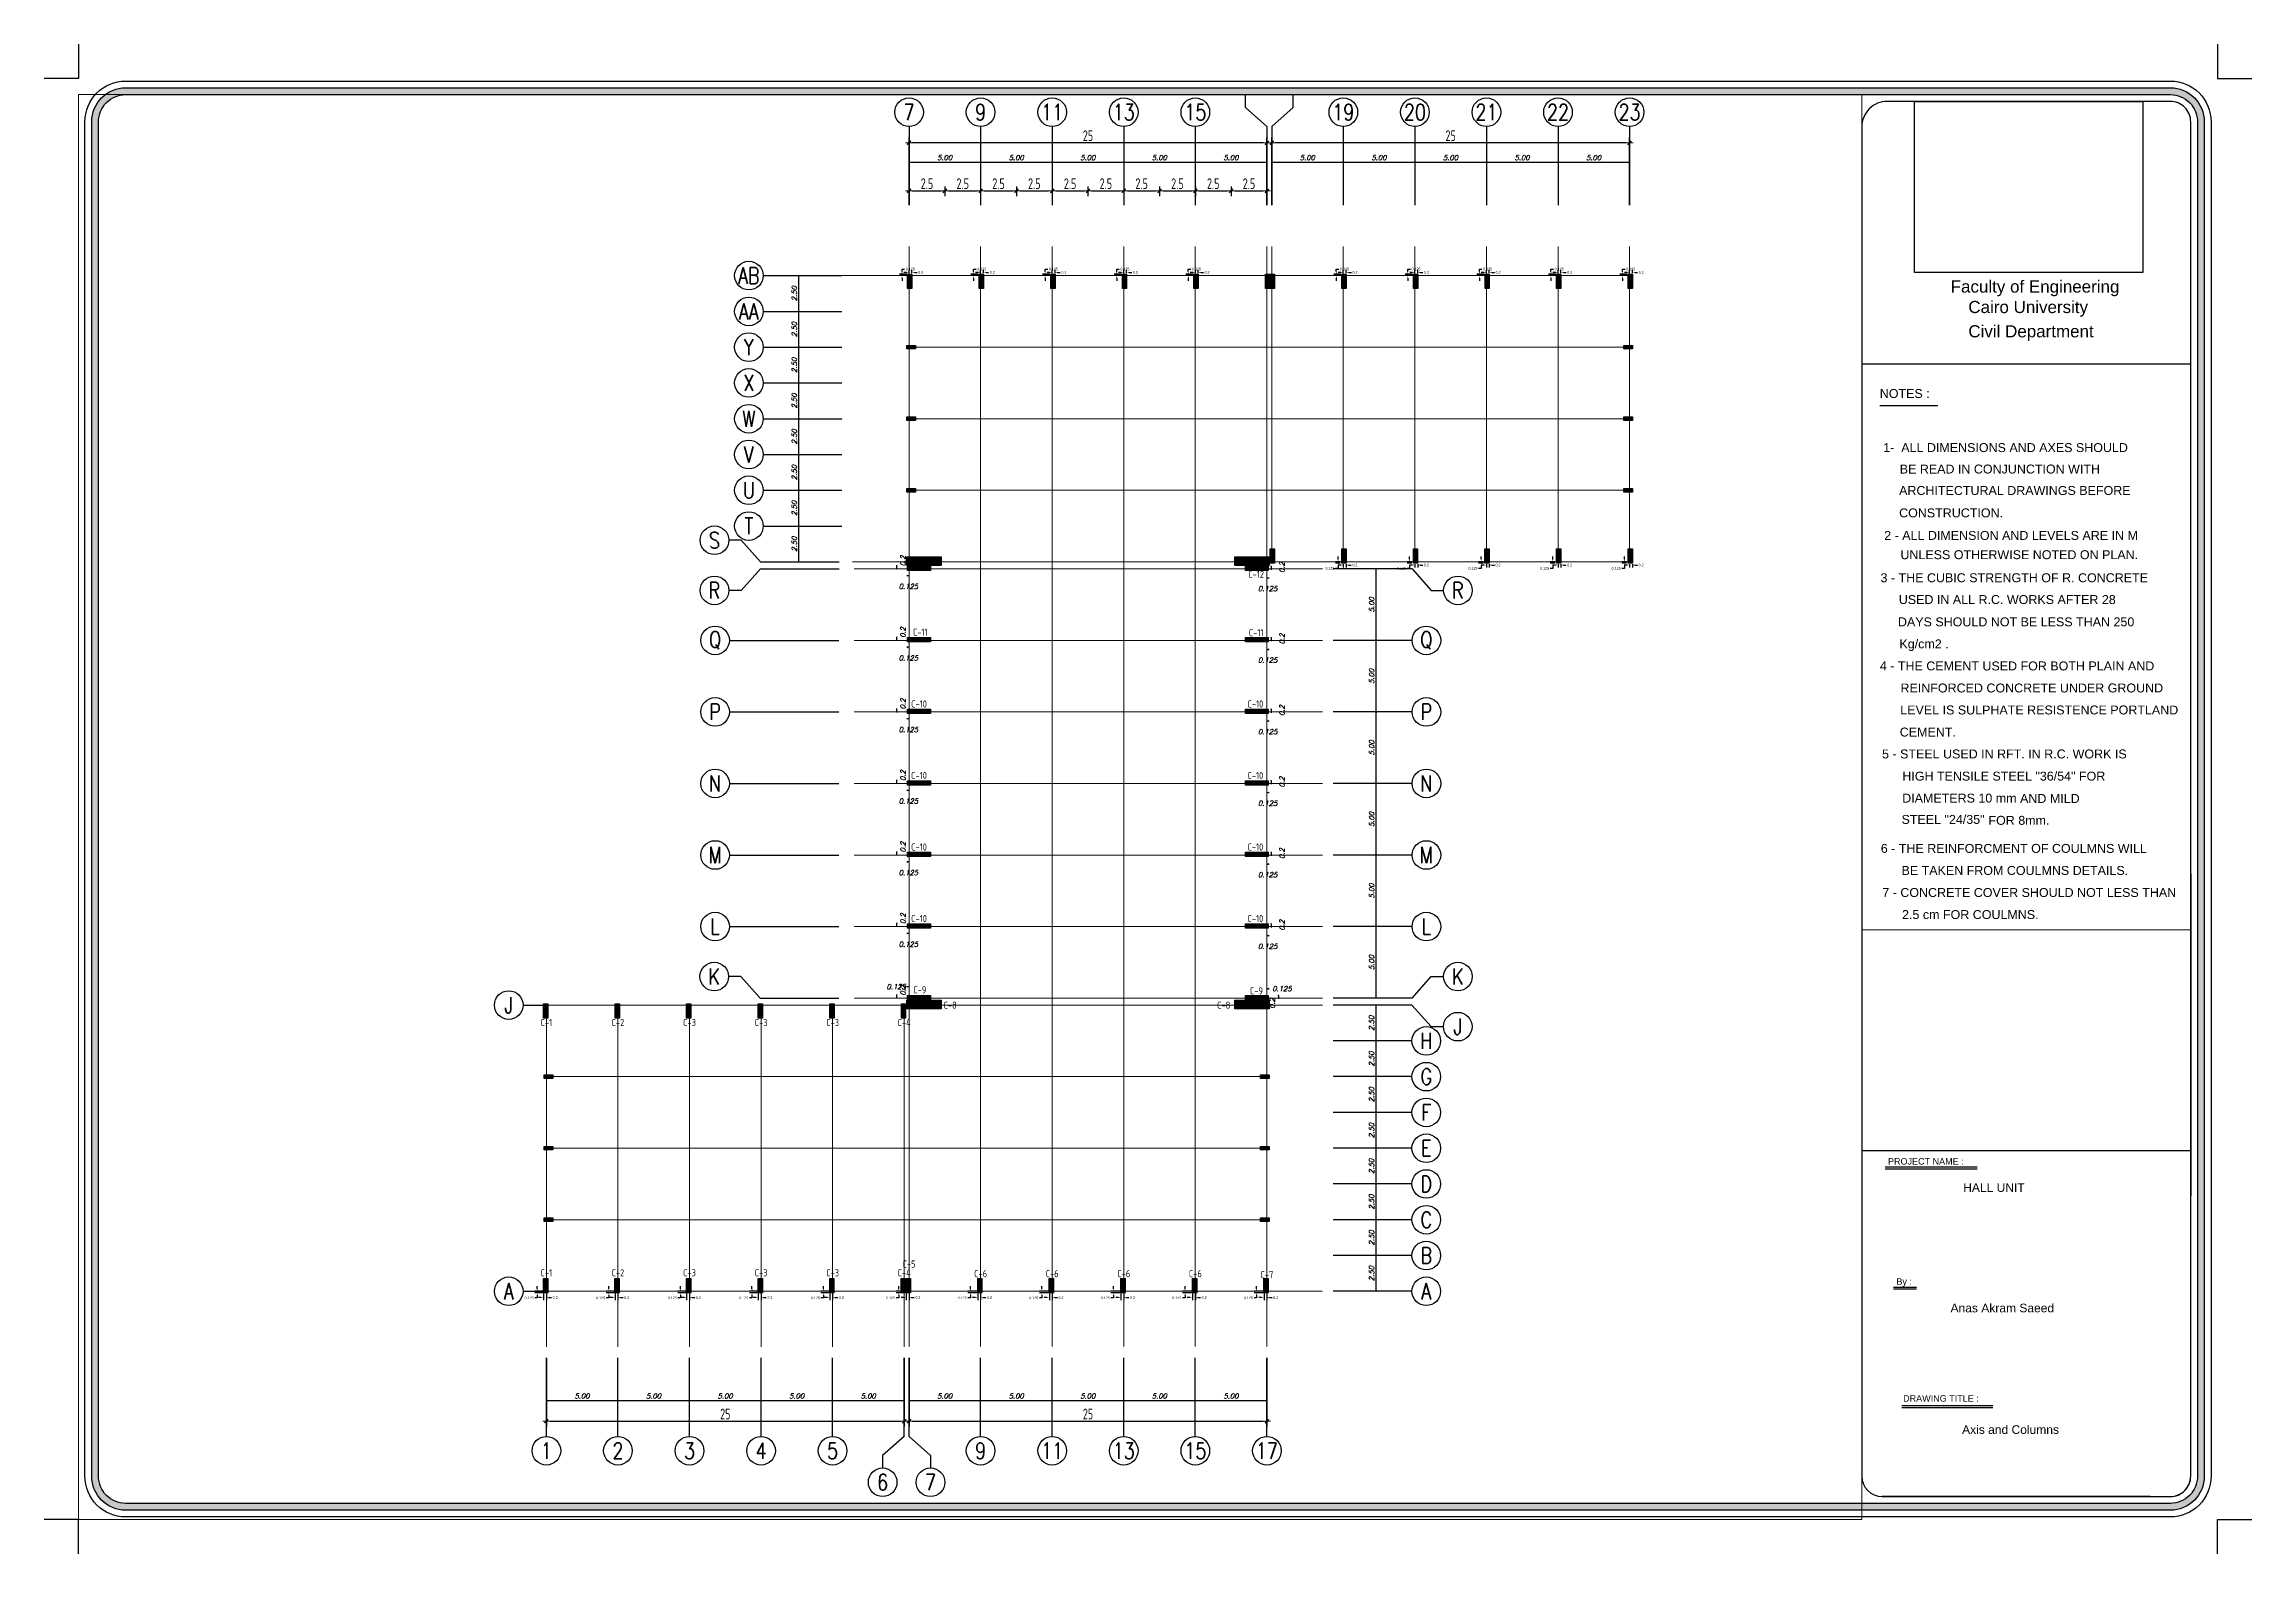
# Paper-space layout 'Axies and col 1' of a CAD drawing. Header units: metres. Extents: x -13 to 844, y -13 to 573.
# The model-space entities are those that its viewports show. They can reach past a viewport. Long polylines and large blocks are cut down to what shows.
import ezdxf
from ezdxf.enums import TextEntityAlignment as Align

# ---------------------------------------------------------------- set-up
doc = ezdxf.new("R2010")
doc.units = ezdxf.units.M
doc.header["$MEASUREMENT"] = 0
doc.linetypes.add('CENTER2', pattern=[1.125, 0.75, -0.125, 0.125, -0.125])
doc.layers.add('Axis', color=1, linetype='CENTER2', lineweight=5)
doc.layers.add('Dimations', color=3, linetype='Continuous', lineweight=5)
for name, color, linetype in [('Axis Name', 8, 'Continuous'), ('Columns', 2, 'Continuous'), ('h-col', 9, 'Continuous'), ('outer frame', 222, 'Continuous'), ('Slab', 3, 'Continuous'), ('Text', 3, 'Continuous'), ('YQ_DIM', 3, 'Continuous')]:
    doc.layers.add(name, color=color, linetype=linetype)
doc.layers.add('HHHHHHHHHHHHIDE', color=7, linetype='Continuous', plot=False)
doc.styles.add('1', font='arial.ttf')
doc.styles.add('ROMANS', font='romans.shx', dxfattribs={"oblique": 15})
doc.styles.get("Standard").update_dxf_attribs({"font": 'arial.ttf'})
doc.styles.add('YQ_AXIS', font='COMPLEX.SHX', dxfattribs={"width": 0.8, "bigfont": 'GBCBIG.SHX'})
doc.styles.add('YQ_DIM', font='SUPEROS.SHX', dxfattribs={"width": 0.8, "bigfont": 'HZDX.SHX'})
doc.styles.add('YQ_TEXT', font='SUPEROS.SHX', dxfattribs={"width": 0.8, "bigfont": 'HZDX.SHX'})
doc.dimstyles.new('Copy(2) of DIM-50$', dxfattribs={"dimscale": 0, "dimtxt": 0.35, "dimasz": 0.03, "dimexe": 0, "dimexo": 0, "dimgap": 0.15, "dimtad": 1, "dimzin": 0, "dimdsep": 46, "dimtxsty": 'ROMANS', "dimblk1": 'OBLIQUE', "dimblk2": 'DTICK', "dimsah": 1, "dimcen": 0.1, "dimse1": 1, "dimse2": 1, "dimclrd": 2, "dimclre": 51, "dimclrt": 3, "dimaunit": 1, "dimadec": 0, "dimazin": 0, "dimtfac": 1e-05, "dimtmove": 2, "dimatfit": 0, "dimldrblk": 'DTICK', "dimfxl": 0, "dimtolj": 1, "dimtzin": 0, "dimlwe": -1, "dimarcsym": 0})
doc.dimstyles.get("Standard").update_dxf_attribs({"dimtxt": 0.18, "dimasz": 0.18, "dimexe": 0.18, "dimexo": 0.0625, "dimgap": 0.09, "dimtad": 0, "dimtih": 1, "dimtoh": 1, "dimdec": 4, "dimzin": 0, "dimdsep": 46, "dimtxsty": 'Standard', "dimcen": 0.09, "dimadec": 0, "dimazin": 0, "dimtfac": 1, "dimtdec": 4, "dimtofl": 0, "dimtmove": 0, "dimatfit": 3, "dimfxl": 1, "dimtolj": 1, "dimtzin": 0, "dimarcsym": 0})
doc.dimstyles.new('yqm0_250', dxfattribs={"dimscale": 0.25, "dimtxt": 3, "dimasz": 1, "dimexe": 1.5, "dimexo": 3, "dimgap": 0.5, "dimtad": 1, "dimdec": 3, "dimdsep": 46, "dimtxsty": 'YQ_DIM', "dimblk": 'YQTICK', "dimcen": 0, "dimclrd": 256, "dimclre": 256, "dimclrt": 7, "dimadec": 1, "dimazin": 2, "dimtfac": 1, "dimtdec": 4, "dimtix": 1, "dimtmove": 2, "dimatfit": 2, "dimfxl": 1, "dimtolj": 1, "dimtzin": 0, "dimarcsym": 0})
picture_1 = doc.add_image_def('image1.jpg', size_in_pixel=(800, 600))
pattern_1 = [(135, (510.506864, 218.711283), (-0.0353553390593, -0.0353553390593), [])]
pattern_2 = [(135, (510.556864, 218.711283), (-0.0353553390593, -0.0353553390593), [])]
pattern_3 = [(135, (510.506864, 218.751283), (-0.0353553390593, -0.0353553390593), [])]
pattern_4 = [(135, (510.45054, 218.211283), (-0.0353553390593, -0.0353553390593), [])]
pattern_5 = [(135, (505.556864, 218.711283), (-0.0353553390593, -0.0353553390593), [])]
pattern_6 = [(135, (505.45054, 218.211283), (-0.0353553390593, -0.0353553390593), [])]
pattern_7 = [(135, (500.556864, 218.711283), (-0.0353553390593, -0.0353553390593), [])]
pattern_8 = [(135, (500.45054, 218.211283), (-0.0353553390593, -0.0353553390593), [])]
pattern_9 = [(135, (495.556864, 218.711283), (-0.0353553390593, -0.0353553390593), [])]
pattern_10 = [(135, (495.45054, 218.211283), (-0.0353553390593, -0.0353553390593), [])]
pattern_11 = [(135, (490.556864, 218.711283), (-0.0353553390593, -0.0353553390593), [])]
pattern_12 = [(135, (490.45054, 218.211283), (-0.0353553390593, -0.0353553390593), [])]
pattern_13 = [(135, (485.556864, 218.711283), (-0.0353553390593, -0.0353553390593), [])]
pattern_14 = [(135, (485.45054, 218.211283), (-0.0353553390593, -0.0353553390593), [])]

psp = doc.layouts.new('Axies and col 1')

# ---------------------------------------------------------------- texts
at = {"layer": 'h-col', "color": 3, "style": '1'}
for s, height, p in [('Faculty of Engineering', 4.7167, (727.33, 476.78)), ('Cairo University ', 4.7167, (734.2, 468.83)), ('Civil Department', 4.7167, (734.2, 459.39)), ('PROJECT NAME :', 2.5079, (702.98, 137.94)), ('By :', 2.508, (706.25, 91.23)), ('DRAWING TITLE :', 2.5079, (708.86, 45.81))]:
    psp.add_text(s, height=height, dxfattribs=at).set_placement(p)
for s, height, p in [('HALL UNIT', 3.344, (744.13, 128.98)), ('Anas Akram Saeed', 3.3438, (747.4, 82.27))]:
    psp.add_text(s, height=height, dxfattribs=at).set_placement(p, align=Align.MIDDLE)
at = {"layer": 'h-col', "color": 18, "true_color": 0x000000, "style": '1'}
psp.add_text('Axis and Columns', height=3.3438, dxfattribs=at).set_placement((750.59, 35.02), align=Align.MIDDLE)

msp = doc.modelspace()

# ---------------------------------------------------------------- texts
at = {"layer": 'Axis Name', "color": 7, "style": 'YQ_AXIS', "width": 0.8}
for s, p in [('17', (204098.4875, 1925169.5692)), ('18', (204101.8402, 1925169.5692)), ('7', (204074.9938, 1925167.3667)), ('9', (204079.9938, 1925167.3667)), ('11', (204084.9938, 1925167.3667)), ('13', (204089.9938, 1925167.3667)), ('15', (204094.9938, 1925167.3667)), ('19', (204105.3338, 1925167.3667)), ('20', (204110.3338, 1925167.3667)), ('21', (204115.3338, 1925167.3667)), ('22', (204120.3338, 1925167.3667)), ('23', (204125.3338, 1925167.3667)), ('AB', (204063.8018, 1925155.9448)), ('AA', (204063.8018, 1925153.4448)), ('Y', (204063.8018, 1925150.9448)), ('X', (204063.8018, 1925148.4448)), ('W', (204063.8018, 1925145.9448)), ('V', (204063.8018, 1925143.4448)), ('U', (204063.8018, 1925140.9448)), ('T', (204063.8018, 1925138.4448)), ('S', (204061.4003, 1925137.4511)), ('R', (204061.4003, 1925133.9485)), ('R', (204113.3379, 1925133.9485)), ('Q', (204061.4433, 1925130.4548)), ('Q', (204111.1355, 1925130.4548)), ('P', (204061.4433, 1925125.4548)), ('P', (204111.1355, 1925125.4548)), ('N', (204061.4433, 1925120.4548)), ('N', (204111.1355, 1925120.4548)), ('M', (204061.4433, 1925115.4548)), ('M', (204111.1355, 1925115.4548)), ('L', (204061.4433, 1925110.4548)), ('L', (204111.1355, 1925110.4548)), ('K', (204061.381, 1925106.9611)), ('K', (204113.3379, 1925106.9611)), ('J', (204047.026, 1925104.9648)), ('J', (204113.3312, 1925103.4585)), ('H', (204111.1287, 1925102.4648)), ('G', (204111.1287, 1925099.9648)), ('F', (204111.1287, 1925097.4648)), ('E', (204111.1287, 1925094.9648)), ('D', (204111.1287, 1925092.4648)), ('C', (204111.1287, 1925089.9648)), ('B', (204111.1287, 1925087.4648)), ('A', (204047.026, 1925084.9648)), ('A', (204111.1287, 1925084.9648)), ('1', (204049.6538, 1925073.8228)), ('2', (204054.6538, 1925073.8228)), ('3', (204059.6538, 1925073.8228)), ('4', (204064.6538, 1925073.8228)), ('5', (204069.6538, 1925073.8228)), ('9', (204079.9938, 1925073.8228)), ('11', (204084.9938, 1925073.8228)), ('13', (204089.9938, 1925073.8228)), ('15', (204094.9938, 1925073.8228)), ('17', (204099.9938, 1925073.8228)), ('6', (204073.1475, 1925071.6203)), ('7', (204076.4895, 1925071.6204))]:
    msp.add_text(s, height=1.125, dxfattribs=at).set_placement(p, align=Align.MIDDLE)
at = {"layer": 'h-col', "color": 3, "style": '1'}
for s, height, p in [('NOTES :', 2.97798, (204617.6047, 1925316.1878)), ('1-  ALL DIMENSIONS AND AXES SHOULD', 2.977983, (204618.7549, 1925298.1518)), ('BE READ IN CONJUNCTION WITH', 2.977983, (204624.2541, 1925290.9969)), ('ARCHITECTURAL DRAWINGS BEFORE', 2.977983, (204624.052, 1925283.8414)), ('CONSTRUCTION.', 2.977983, (204624.052, 1925276.3732)), ('2 - ALL DIMENSION AND LEVELS ARE IN M', 2.977983, (204619.083, 1925268.8516)), ('UNLESS OTHERWISE NOTED ON PLAN.', 2.977983, (204624.486, 1925262.4243)), ('3 - THE CUBIC STRENGTH OF R. CONCRETE', 2.977983, (204617.8453, 1925254.7336)), ('USED IN ALL R.C. WORKS AFTER 28', 2.977983, (204623.9448, 1925247.4588)), ('    DAYS SHOULD NOT BE LESS THAN 250', 2.977983, (204619.0379, 1925240.0149)), (' Kg/cm2 . ', 2.97798, (204623.0071, 1925232.6737)), ('4 - THE CEMENT USED FOR BOTH PLAIN AND', 2.977983, (204617.6268, 1925225.312)), ('REINFORCED CONCRETE UNDER GROUND', 2.977983, (204624.5102, 1925217.9642)), ('LEVEL IS SULPHATE RESISTENCE PORTLAND', 2.977983, (204624.4364, 1925210.6295)), ('CEMENT.', 2.97798, (204624.2706, 1925203.2602)), ('5 - STEEL USED IN RFT. IN R.C. WORK IS', 2.977983, (204618.3551, 1925195.9503)), ('HIGH TENSILE STEEL "36/54" FOR ', 2.977983, (204625.1226, 1925188.5664)), ('DIAMETERS 10 mm ', 2.977983, (204625.0712, 1925181.2153)), ('AND MILD ', 2.97798, (204664.3836, 1925181.1007)), ('STEEL "24/35"', 2.977983, (204624.8565, 1925174.1219)), ('FOR 8mm.', 2.97798, (204653.8476, 1925173.81)), ('6 - THE REINFORCMENT OF COULMNS WILL', 2.977983, (204617.9425, 1925164.4482)), ('   BE TAKEN FROM COULMNS DETAILS.', 2.977983, (204621.3789, 1925157.0958)), ('7 - CONCRETE COVER SHOULD NOT LESS THAN', 2.977983, (204618.4486, 1925149.7361)), (' 2.5 cm FOR COULMNS.', 2.977983, (204623.878, 1925142.3808)), ('8 - DESIGN IS CARRIED TO THE ', 2.977983, (204618.7047, 1925135.0449))]:
    msp.add_text(s, height=height, dxfattribs=at).set_placement(p)
at = {"layer": 'YQ_DIM', "lineweight": -2, "style": 'YQ_TEXT', "width": 0.8}
for s, p in [('C-12', (204099.2406, 1925135.0722)), ('C-11', (204075.7774, 1925131.0322)), ('C-11', (204099.2406, 1925130.9943)), ('C-9', (204075.7466, 1925106.0334)), ('C-9', (204099.2598, 1925105.9615)), ('C-8', (204077.8655, 1925104.9648)), ('C-8', (204096.9761, 1925104.9648)), ('C-1', (204049.6538, 1925103.748)), ('C-2', (204054.6538, 1925103.748)), ('C-3', (204059.6538, 1925103.748)), ('C-3', (204064.6538, 1925103.748)), ('C-3', (204069.6538, 1925103.748)), ('C-4', (204074.6538, 1925103.748)), ('C-5', (204074.9938, 1925086.8688)), ('C-1', (204049.6538, 1925086.2572)), ('C-2', (204054.6538, 1925086.2572)), ('C-3', (204059.6538, 1925086.2572)), ('C-3', (204064.6538, 1925086.2572)), ('C-3', (204069.6538, 1925086.2572)), ('C-4', (204074.6538, 1925086.2572)), ('C-6', (204079.9938, 1925086.1997)), ('C-6', (204084.9938, 1925086.1997)), ('C-6', (204089.9938, 1925086.1997)), ('C-6', (204094.9938, 1925086.1997)), ('C-7', (204099.9938, 1925086.1305))]:
    msp.add_text(s, height=0.5, dxfattribs=at).set_placement(p, align=Align.MIDDLE)

# ---------------------------------------------------------------- blocks, each defined once
blk = doc.blocks.new('*D635')
at = {"layer": 'Defpoints', "color": 0, "lineweight": -2, "transparency": 16777216}
for p in [(204125.334, 1925135.845), (204125.528, 1925135.845), (204125.528, 1925135.721)]:
    blk.add_point(p, dxfattribs=at)
at = {"layer": 'Dimations', "color": 0, "lineweight": -2, "transparency": 16777216}
for p, q in [((204125.154, 1925135.721), (204124.974, 1925135.721)), ((204125.334, 1925135.782), (204125.334, 1925135.541)), ((204125.528, 1925135.782), (204125.528, 1925135.541)), ((204125.708, 1925135.721), (204125.888, 1925135.721))]:
    blk.add_line(p, q, dxfattribs=at)
for points in [[(204125.154, 1925135.751), (204125.154, 1925135.691), (204125.334, 1925135.721)], [(204125.708, 1925135.751), (204125.708, 1925135.691), (204125.528, 1925135.721)]]:
    blk.add_solid(points, dxfattribs=at)
at = {"layer": 'Dimations', "color": 0, "lineweight": -2, "transparency": 16777216, "insert": (204126.14, 1925135.721), "char_height": 0.18, "attachment_point": 5}
blk.add_mtext('\\A1;0.2', dxfattribs=at)
blk = doc.blocks.new('*D636')
at = {"layer": 'Defpoints', "color": 0, "lineweight": -2, "transparency": 16777216}
for p in [(204124.968, 1925135.845), (204125.18, 1925135.945), (204125.18, 1925135.845)]:
    blk.add_point(p, dxfattribs=at)
at = {"layer": 'Dimations', "color": 0, "lineweight": -2, "transparency": 16777216}
for p, q in [((204124.968, 1925136.125), (204124.968, 1925136.305)), ((204125.118, 1925135.945), (204124.788, 1925135.945)), ((204125.118, 1925135.845), (204124.788, 1925135.845)), ((204124.968, 1925135.485), (204124.788, 1925135.485)), ((204124.968, 1925135.665), (204124.968, 1925135.485))]:
    blk.add_line(p, q, dxfattribs=at)
for points in [[(204124.938, 1925136.125), (204124.998, 1925136.125), (204124.968, 1925135.945)], [(204124.938, 1925135.665), (204124.998, 1925135.665), (204124.968, 1925135.845)]]:
    blk.add_solid(points, dxfattribs=at)
at = {"layer": 'Dimations', "color": 0, "lineweight": -2, "transparency": 16777216, "insert": (204124.394, 1925135.485), "char_height": 0.18, "attachment_point": 5}
blk.add_mtext('\\A1;0.125', dxfattribs=at)
blk = doc.blocks.new('*D639')
at = {"layer": 'Defpoints', "color": 0, "lineweight": -2, "transparency": 16777216}
for p in [(204125.334, 1925156.045), (204125.534, 1925156.172), (204125.534, 1925156.045)]:
    blk.add_point(p, dxfattribs=at)
at = {"layer": 'Dimations', "color": 0, "lineweight": -2, "transparency": 16777216}
for p, q in [((204125.154, 1925156.172), (204124.974, 1925156.172)), ((204125.334, 1925156.107), (204125.334, 1925156.352)), ((204125.534, 1925156.107), (204125.534, 1925156.352)), ((204125.714, 1925156.172), (204125.894, 1925156.172))]:
    blk.add_line(p, q, dxfattribs=at)
for points in [[(204125.154, 1925156.202), (204125.154, 1925156.142), (204125.334, 1925156.172)], [(204125.714, 1925156.202), (204125.714, 1925156.142), (204125.534, 1925156.172)]]:
    blk.add_solid(points, dxfattribs=at)
at = {"layer": 'Dimations', "color": 0, "lineweight": -2, "transparency": 16777216, "insert": (204126.147, 1925156.172), "char_height": 0.18, "attachment_point": 5}
blk.add_mtext('\\A1;0.2', dxfattribs=at)
blk = doc.blocks.new('*D640')
at = {"layer": 'Defpoints', "color": 0, "lineweight": -2, "transparency": 16777216}
for p in [(204124.84, 1925156.045), (204125.234, 1925156.045), (204125.234, 1925155.945)]:
    blk.add_point(p, dxfattribs=at)
at = {"layer": 'Dimations', "color": 0, "lineweight": -2, "transparency": 16777216}
for p, q in [((204125.171, 1925156.045), (204124.66, 1925156.045)), ((204125.171, 1925155.945), (204124.66, 1925155.945)), ((204124.84, 1925156.225), (204124.84, 1925156.405)), ((204124.84, 1925156.405), (204125.02, 1925156.405)), ((204124.84, 1925155.765), (204124.84, 1925155.585))]:
    blk.add_line(p, q, dxfattribs=at)
for points in [[(204124.81, 1925156.225), (204124.87, 1925156.225), (204124.84, 1925156.045)], [(204124.81, 1925155.765), (204124.87, 1925155.765), (204124.84, 1925155.945)]]:
    blk.add_solid(points, dxfattribs=at)
at = {"layer": 'Dimations', "color": 0, "lineweight": -2, "transparency": 16777216, "insert": (204125.414, 1925156.405), "char_height": 0.18, "attachment_point": 5}
blk.add_mtext('\\A1;0.125', dxfattribs=at)
blk = doc.blocks.new('_OBLIQUE')
at = {"color": 0, "linetype": 'ByBlock'}
blk.add_line((-0.5, -0.5), (0.5, 0.5), dxfattribs=at)
blk = doc.blocks.new('DTICK')
at = {"color": 3}
blk.add_line((-1, -1), (1, 1), dxfattribs=at)
for p, q in [((-1, 0), (1, 0)), ((0, 1), (0, -1))]:
    blk.add_line(p, q)
blk = doc.blocks.new('*D645')
at = {"layer": 'Defpoints', "color": 0, "lineweight": -2, "transparency": 16777216}
for p in [(204100.094, 1925135.645), (204100.094, 1925135.455), (204100.295, 1925135.455)]:
    blk.add_point(p, dxfattribs=at)
at = {"layer": 'Dimations', "color": 2, "lineweight": -2, "transparency": 16777216}
for p, q in [((204100.295, 1925135.645), (204100.295, 1925135.675)), ((204100.295, 1925135.645), (204100.295, 1925135.455)), ((204100.295, 1925135.425), (204100.295, 1925135.395))]:
    blk.add_line(p, q, dxfattribs=at)
at = {"layer": 'Dimations', "color": 2, "lineweight": -2, "transparency": 16777216, "xscale": 0.03, "yscale": 0.03, "zscale": 0.03}
for name, p, rotation in [('DTICK', (204100.295, 1925135.455), 90), ('_OBLIQUE', (204100.295, 1925135.645), 270)]:
    blk.add_blockref(name, p, dxfattribs=dict(at, rotation=rotation))
at = {"layer": 'Dimations', "color": 3, "lineweight": -2, "transparency": 16777216, "insert": (204101.045, 1925135.55), "char_height": 0.35, "attachment_point": 5, "rotation": 90, "style": 'ROMANS'}
blk.add_mtext('\\A1;0.2', dxfattribs=at)
blk = doc.blocks.new('*D646')
at = {"layer": 'Defpoints', "color": 0, "lineweight": -2, "transparency": 16777216}
for p in [(204099.994, 1925135.345), (204100.094, 1925135.345), (204100.094, 1925134.823)]:
    blk.add_point(p, dxfattribs=at)
at = {"layer": 'Dimations', "color": 2, "lineweight": -2, "transparency": 16777216}
for p, q in [((204099.994, 1925134.823), (204099.964, 1925134.823)), ((204099.994, 1925134.823), (204100.094, 1925134.823)), ((204100.124, 1925134.823), (204100.154, 1925134.823))]:
    blk.add_line(p, q, dxfattribs=at)
at = {"layer": 'Dimations', "color": 2, "lineweight": -2, "transparency": 16777216, "xscale": 0.03, "yscale": 0.03, "zscale": 0.03}
blk.add_blockref('_OBLIQUE', (204099.994, 1925134.823), dxfattribs=at)
at = {"layer": 'Dimations', "color": 2, "lineweight": -2, "transparency": 16777216, "xscale": 0.03, "yscale": 0.03, "zscale": 0.03, "rotation": 180}
blk.add_blockref('DTICK', (204100.094, 1925134.823), dxfattribs=at)
at = {"layer": 'Dimations', "color": 3, "lineweight": -2, "transparency": 16777216, "insert": (204100.044, 1925134.073), "char_height": 0.35, "attachment_point": 5, "style": 'ROMANS'}
blk.add_mtext('\\A1;0.125', dxfattribs=at)
blk = doc.blocks.new('*D647')
at = {"layer": 'Defpoints', "color": 0, "lineweight": -2, "transparency": 16777216}
for p in [(204100.094, 1925130.645), (204100.094, 1925130.455), (204100.295, 1925130.455)]:
    blk.add_point(p, dxfattribs=at)
at = {"layer": 'Dimations', "color": 2, "lineweight": -2, "transparency": 16777216}
for p, q in [((204100.295, 1925130.645), (204100.295, 1925130.675)), ((204100.295, 1925130.645), (204100.295, 1925130.455)), ((204100.295, 1925130.425), (204100.295, 1925130.395))]:
    blk.add_line(p, q, dxfattribs=at)
at = {"layer": 'Dimations', "color": 2, "lineweight": -2, "transparency": 16777216, "xscale": 0.03, "yscale": 0.03, "zscale": 0.03}
for name, p, rotation in [('_OBLIQUE', (204100.295, 1925130.645), 270), ('DTICK', (204100.295, 1925130.455), 90)]:
    blk.add_blockref(name, p, dxfattribs=dict(at, rotation=rotation))
at = {"layer": 'Dimations', "color": 3, "lineweight": -2, "transparency": 16777216, "insert": (204101.045, 1925130.55), "char_height": 0.35, "attachment_point": 5, "rotation": 90, "style": 'ROMANS'}
blk.add_mtext('\\A1;0.2', dxfattribs=at)
blk = doc.blocks.new('*D648')
at = {"layer": 'Defpoints', "color": 0, "lineweight": -2, "transparency": 16777216}
for p in [(204099.994, 1925130.345), (204100.094, 1925130.345), (204100.094, 1925129.823)]:
    blk.add_point(p, dxfattribs=at)
at = {"layer": 'Dimations', "color": 2, "lineweight": -2, "transparency": 16777216}
for p, q in [((204099.994, 1925129.823), (204099.964, 1925129.823)), ((204099.994, 1925129.823), (204100.094, 1925129.823)), ((204100.124, 1925129.823), (204100.154, 1925129.823))]:
    blk.add_line(p, q, dxfattribs=at)
at = {"layer": 'Dimations', "color": 2, "lineweight": -2, "transparency": 16777216, "xscale": 0.03, "yscale": 0.03, "zscale": 0.03}
blk.add_blockref('_OBLIQUE', (204099.994, 1925129.823), dxfattribs=at)
at = {"layer": 'Dimations', "color": 2, "lineweight": -2, "transparency": 16777216, "xscale": 0.03, "yscale": 0.03, "zscale": 0.03, "rotation": 180}
blk.add_blockref('DTICK', (204100.094, 1925129.823), dxfattribs=at)
at = {"layer": 'Dimations', "color": 3, "lineweight": -2, "transparency": 16777216, "insert": (204100.044, 1925129.073), "char_height": 0.35, "attachment_point": 5, "style": 'ROMANS'}
blk.add_mtext('\\A1;0.125', dxfattribs=at)
blk = doc.blocks.new('*D649')
at = {"layer": 'Defpoints', "color": 0, "lineweight": -2, "transparency": 16777216}
for p in [(204100.094, 1925125.645), (204100.094, 1925125.455), (204100.295, 1925125.455)]:
    blk.add_point(p, dxfattribs=at)
at = {"layer": 'Dimations', "color": 2, "lineweight": -2, "transparency": 16777216}
for p, q in [((204100.295, 1925125.645), (204100.295, 1925125.675)), ((204100.295, 1925125.645), (204100.295, 1925125.455)), ((204100.295, 1925125.425), (204100.295, 1925125.395))]:
    blk.add_line(p, q, dxfattribs=at)
at = {"layer": 'Dimations', "color": 2, "lineweight": -2, "transparency": 16777216, "xscale": 0.03, "yscale": 0.03, "zscale": 0.03}
for name, p, rotation in [('DTICK', (204100.295, 1925125.455), 90), ('_OBLIQUE', (204100.295, 1925125.645), 270)]:
    blk.add_blockref(name, p, dxfattribs=dict(at, rotation=rotation))
at = {"layer": 'Dimations', "color": 3, "lineweight": -2, "transparency": 16777216, "insert": (204101.045, 1925125.55), "char_height": 0.35, "attachment_point": 5, "rotation": 90, "style": 'ROMANS'}
blk.add_mtext('\\A1;0.2', dxfattribs=at)
blk = doc.blocks.new('*D650')
at = {"layer": 'Defpoints', "color": 0, "lineweight": -2, "transparency": 16777216}
for p in [(204099.994, 1925125.345), (204100.094, 1925125.345), (204100.094, 1925124.823)]:
    blk.add_point(p, dxfattribs=at)
at = {"layer": 'Dimations', "color": 2, "lineweight": -2, "transparency": 16777216}
for p, q in [((204099.994, 1925124.823), (204099.964, 1925124.823)), ((204099.994, 1925124.823), (204100.094, 1925124.823)), ((204100.124, 1925124.823), (204100.154, 1925124.823))]:
    blk.add_line(p, q, dxfattribs=at)
at = {"layer": 'Dimations', "color": 2, "lineweight": -2, "transparency": 16777216, "xscale": 0.03, "yscale": 0.03, "zscale": 0.03}
blk.add_blockref('_OBLIQUE', (204099.994, 1925124.823), dxfattribs=at)
at = {"layer": 'Dimations', "color": 2, "lineweight": -2, "transparency": 16777216, "xscale": 0.03, "yscale": 0.03, "zscale": 0.03, "rotation": 180}
blk.add_blockref('DTICK', (204100.094, 1925124.823), dxfattribs=at)
at = {"layer": 'Dimations', "color": 3, "lineweight": -2, "transparency": 16777216, "insert": (204100.044, 1925124.073), "char_height": 0.35, "attachment_point": 5, "style": 'ROMANS'}
blk.add_mtext('\\A1;0.125', dxfattribs=at)
blk = doc.blocks.new('*D651')
at = {"layer": 'Defpoints', "color": 0, "lineweight": -2, "transparency": 16777216}
for p in [(204100.094, 1925120.645), (204100.094, 1925120.455), (204100.295, 1925120.455)]:
    blk.add_point(p, dxfattribs=at)
at = {"layer": 'Dimations', "color": 2, "lineweight": -2, "transparency": 16777216}
for p, q in [((204100.295, 1925120.645), (204100.295, 1925120.675)), ((204100.295, 1925120.645), (204100.295, 1925120.455)), ((204100.295, 1925120.425), (204100.295, 1925120.395))]:
    blk.add_line(p, q, dxfattribs=at)
at = {"layer": 'Dimations', "color": 2, "lineweight": -2, "transparency": 16777216, "xscale": 0.03, "yscale": 0.03, "zscale": 0.03}
for name, p, rotation in [('DTICK', (204100.295, 1925120.455), 90), ('_OBLIQUE', (204100.295, 1925120.645), 270)]:
    blk.add_blockref(name, p, dxfattribs=dict(at, rotation=rotation))
at = {"layer": 'Dimations', "color": 3, "lineweight": -2, "transparency": 16777216, "insert": (204101.045, 1925120.55), "char_height": 0.35, "attachment_point": 5, "rotation": 90, "style": 'ROMANS'}
blk.add_mtext('\\A1;0.2', dxfattribs=at)
blk = doc.blocks.new('*D652')
at = {"layer": 'Defpoints', "color": 0, "lineweight": -2, "transparency": 16777216}
for p in [(204099.994, 1925120.345), (204100.094, 1925120.345), (204100.094, 1925119.823)]:
    blk.add_point(p, dxfattribs=at)
at = {"layer": 'Dimations', "color": 2, "lineweight": -2, "transparency": 16777216}
for p, q in [((204099.994, 1925119.823), (204099.964, 1925119.823)), ((204099.994, 1925119.823), (204100.094, 1925119.823)), ((204100.124, 1925119.823), (204100.154, 1925119.823))]:
    blk.add_line(p, q, dxfattribs=at)
at = {"layer": 'Dimations', "color": 2, "lineweight": -2, "transparency": 16777216, "xscale": 0.03, "yscale": 0.03, "zscale": 0.03}
blk.add_blockref('_OBLIQUE', (204099.994, 1925119.823), dxfattribs=at)
at = {"layer": 'Dimations', "color": 2, "lineweight": -2, "transparency": 16777216, "xscale": 0.03, "yscale": 0.03, "zscale": 0.03, "rotation": 180}
blk.add_blockref('DTICK', (204100.094, 1925119.823), dxfattribs=at)
at = {"layer": 'Dimations', "color": 3, "lineweight": -2, "transparency": 16777216, "insert": (204100.044, 1925119.073), "char_height": 0.35, "attachment_point": 5, "style": 'ROMANS'}
blk.add_mtext('\\A1;0.125', dxfattribs=at)
blk = doc.blocks.new('*D653')
at = {"layer": 'Defpoints', "color": 0, "lineweight": -2, "transparency": 16777216}
for p in [(204100.094, 1925115.645), (204100.094, 1925115.455), (204100.295, 1925115.455)]:
    blk.add_point(p, dxfattribs=at)
at = {"layer": 'Dimations', "color": 2, "lineweight": -2, "transparency": 16777216}
for p, q in [((204100.295, 1925115.645), (204100.295, 1925115.675)), ((204100.295, 1925115.645), (204100.295, 1925115.455)), ((204100.295, 1925115.425), (204100.295, 1925115.395))]:
    blk.add_line(p, q, dxfattribs=at)
at = {"layer": 'Dimations', "color": 2, "lineweight": -2, "transparency": 16777216, "xscale": 0.03, "yscale": 0.03, "zscale": 0.03}
for name, p, rotation in [('DTICK', (204100.295, 1925115.455), 90), ('_OBLIQUE', (204100.295, 1925115.645), 270)]:
    blk.add_blockref(name, p, dxfattribs=dict(at, rotation=rotation))
at = {"layer": 'Dimations', "color": 3, "lineweight": -2, "transparency": 16777216, "insert": (204101.045, 1925115.55), "char_height": 0.35, "attachment_point": 5, "rotation": 90, "style": 'ROMANS'}
blk.add_mtext('\\A1;0.2', dxfattribs=at)
blk = doc.blocks.new('*D654')
at = {"layer": 'Defpoints', "color": 0, "lineweight": -2, "transparency": 16777216}
for p in [(204099.994, 1925115.345), (204100.094, 1925115.345), (204100.094, 1925114.823)]:
    blk.add_point(p, dxfattribs=at)
at = {"layer": 'Dimations', "color": 2, "lineweight": -2, "transparency": 16777216}
for p, q in [((204099.994, 1925114.823), (204099.964, 1925114.823)), ((204099.994, 1925114.823), (204100.094, 1925114.823)), ((204100.124, 1925114.823), (204100.154, 1925114.823))]:
    blk.add_line(p, q, dxfattribs=at)
at = {"layer": 'Dimations', "color": 2, "lineweight": -2, "transparency": 16777216, "xscale": 0.03, "yscale": 0.03, "zscale": 0.03}
blk.add_blockref('_OBLIQUE', (204099.994, 1925114.823), dxfattribs=at)
at = {"layer": 'Dimations', "color": 2, "lineweight": -2, "transparency": 16777216, "xscale": 0.03, "yscale": 0.03, "zscale": 0.03, "rotation": 180}
blk.add_blockref('DTICK', (204100.094, 1925114.823), dxfattribs=at)
at = {"layer": 'Dimations', "color": 3, "lineweight": -2, "transparency": 16777216, "insert": (204100.044, 1925114.073), "char_height": 0.35, "attachment_point": 5, "style": 'ROMANS'}
blk.add_mtext('\\A1;0.125', dxfattribs=at)
blk = doc.blocks.new('*D655')
at = {"layer": 'Defpoints', "color": 0, "lineweight": -2, "transparency": 16777216}
for p in [(204100.094, 1925110.645), (204100.094, 1925110.455), (204100.295, 1925110.455)]:
    blk.add_point(p, dxfattribs=at)
at = {"layer": 'Dimations', "color": 2, "lineweight": -2, "transparency": 16777216}
for p, q in [((204100.295, 1925110.645), (204100.295, 1925110.675)), ((204100.295, 1925110.645), (204100.295, 1925110.455)), ((204100.295, 1925110.425), (204100.295, 1925110.395))]:
    blk.add_line(p, q, dxfattribs=at)
at = {"layer": 'Dimations', "color": 2, "lineweight": -2, "transparency": 16777216, "xscale": 0.03, "yscale": 0.03, "zscale": 0.03}
for name, p, rotation in [('DTICK', (204100.295, 1925110.455), 90), ('_OBLIQUE', (204100.295, 1925110.645), 270)]:
    blk.add_blockref(name, p, dxfattribs=dict(at, rotation=rotation))
at = {"layer": 'Dimations', "color": 3, "lineweight": -2, "transparency": 16777216, "insert": (204101.045, 1925110.55), "char_height": 0.35, "attachment_point": 5, "rotation": 90, "style": 'ROMANS'}
blk.add_mtext('\\A1;0.2', dxfattribs=at)
blk = doc.blocks.new('*D656')
at = {"layer": 'Defpoints', "color": 0, "lineweight": -2, "transparency": 16777216}
for p in [(204099.994, 1925110.345), (204100.094, 1925110.345), (204100.094, 1925109.823)]:
    blk.add_point(p, dxfattribs=at)
at = {"layer": 'Dimations', "color": 2, "lineweight": -2, "transparency": 16777216}
for p, q in [((204099.994, 1925109.823), (204099.964, 1925109.823)), ((204099.994, 1925109.823), (204100.094, 1925109.823)), ((204100.124, 1925109.823), (204100.154, 1925109.823))]:
    blk.add_line(p, q, dxfattribs=at)
at = {"layer": 'Dimations', "color": 2, "lineweight": -2, "transparency": 16777216, "xscale": 0.03, "yscale": 0.03, "zscale": 0.03}
blk.add_blockref('_OBLIQUE', (204099.994, 1925109.823), dxfattribs=at)
at = {"layer": 'Dimations', "color": 2, "lineweight": -2, "transparency": 16777216, "xscale": 0.03, "yscale": 0.03, "zscale": 0.03, "rotation": 180}
blk.add_blockref('DTICK', (204100.094, 1925109.823), dxfattribs=at)
at = {"layer": 'Dimations', "color": 3, "lineweight": -2, "transparency": 16777216, "insert": (204100.044, 1925109.073), "char_height": 0.35, "attachment_point": 5, "style": 'ROMANS'}
blk.add_mtext('\\A1;0.125', dxfattribs=at)
blk = doc.blocks.new('*D657')
at = {"layer": 'Defpoints', "color": 0, "lineweight": -2, "transparency": 16777216}
for p in [(204100.094, 1925105.645), (204100.094, 1925105.455), (204100.802, 1925105.455)]:
    blk.add_point(p, dxfattribs=at)
at = {"layer": 'Dimations', "color": 2, "lineweight": -2, "transparency": 16777216}
for p, q in [((204100.802, 1925105.645), (204100.802, 1925105.675)), ((204100.802, 1925105.645), (204100.802, 1925105.455)), ((204100.802, 1925105.425), (204100.802, 1925105.395))]:
    blk.add_line(p, q, dxfattribs=at)
at = {"layer": 'Dimations', "color": 2, "lineweight": -2, "transparency": 16777216, "xscale": 0.03, "yscale": 0.03, "zscale": 0.03}
for name, p, rotation in [('DTICK', (204100.802, 1925105.455), 90), ('_OBLIQUE', (204100.802, 1925105.645), 270)]:
    blk.add_blockref(name, p, dxfattribs=dict(at, rotation=rotation))
at = {"layer": 'Dimations', "color": 3, "lineweight": -2, "transparency": 16777216, "insert": (204100.369, 1925105.081), "char_height": 0.35, "attachment_point": 5, "rotation": 90, "style": 'ROMANS'}
blk.add_mtext('\\A1;0.2', dxfattribs=at)
blk = doc.blocks.new('*D658')
at = {"layer": 'Defpoints', "color": 0, "lineweight": -2, "transparency": 16777216}
for p in [(204100.094, 1925106.11), (204099.994, 1925105.345), (204100.094, 1925105.345)]:
    blk.add_point(p, dxfattribs=at)
at = {"layer": 'Dimations', "color": 2, "lineweight": -2, "transparency": 16777216}
for p, q in [((204099.994, 1925106.11), (204099.964, 1925106.11)), ((204099.994, 1925106.11), (204100.094, 1925106.11)), ((204100.124, 1925106.11), (204100.154, 1925106.11))]:
    blk.add_line(p, q, dxfattribs=at)
at = {"layer": 'Dimations', "color": 2, "lineweight": -2, "transparency": 16777216, "xscale": 0.03, "yscale": 0.03, "zscale": 0.03}
blk.add_blockref('_OBLIQUE', (204099.994, 1925106.11), dxfattribs=at)
at = {"layer": 'Dimations', "color": 2, "lineweight": -2, "transparency": 16777216, "xscale": 0.03, "yscale": 0.03, "zscale": 0.03, "rotation": 180}
blk.add_blockref('DTICK', (204100.094, 1925106.11), dxfattribs=at)
at = {"layer": 'Dimations', "color": 3, "lineweight": -2, "transparency": 16777216, "insert": (204101.045, 1925106.11), "char_height": 0.35, "attachment_point": 5, "style": 'ROMANS'}
blk.add_mtext('\\A1;0.125', dxfattribs=at)
blk = doc.blocks.new('*D659')
at = {"layer": 'Defpoints', "color": 0, "lineweight": -2, "transparency": 16777216}
for p in [(204074.136, 1925135.645), (204074.894, 1925135.645), (204074.894, 1925135.455)]:
    blk.add_point(p, dxfattribs=at)
at = {"layer": 'Dimations', "color": 2, "lineweight": -2, "transparency": 16777216}
for p, q in [((204074.136, 1925135.675), (204074.136, 1925135.705)), ((204074.136, 1925135.455), (204074.136, 1925135.645)), ((204074.136, 1925135.455), (204074.136, 1925135.425))]:
    blk.add_line(p, q, dxfattribs=at)
at = {"layer": 'Dimations', "color": 2, "lineweight": -2, "transparency": 16777216, "xscale": 0.03, "yscale": 0.03, "zscale": 0.03}
for name, p, rotation in [('DTICK', (204074.136, 1925135.645), 270), ('_OBLIQUE', (204074.136, 1925135.455), 90)]:
    blk.add_blockref(name, p, dxfattribs=dict(at, rotation=rotation))
at = {"layer": 'Dimations', "color": 3, "lineweight": -2, "transparency": 16777216, "insert": (204074.569, 1925136.005), "char_height": 0.35, "attachment_point": 5, "rotation": 90, "style": 'ROMANS'}
blk.add_mtext('\\A1;0.2', dxfattribs=at)
blk = doc.blocks.new('*D660')
at = {"layer": 'Defpoints', "color": 0, "lineweight": -2, "transparency": 16777216}
for p in [(204074.894, 1925135.345), (204074.894, 1925134.972), (204074.994, 1925135.345)]:
    blk.add_point(p, dxfattribs=at)
at = {"layer": 'Dimations', "color": 2, "lineweight": -2, "transparency": 16777216}
for p, q in [((204074.864, 1925134.972), (204074.834, 1925134.972)), ((204074.994, 1925134.972), (204074.894, 1925134.972)), ((204074.994, 1925134.972), (204075.024, 1925134.972))]:
    blk.add_line(p, q, dxfattribs=at)
at = {"layer": 'Dimations', "color": 2, "lineweight": -2, "transparency": 16777216, "xscale": 0.03, "yscale": 0.03, "zscale": 0.03}
blk.add_blockref('DTICK', (204074.894, 1925134.972), dxfattribs=at)
at = {"layer": 'Dimations', "color": 2, "lineweight": -2, "transparency": 16777216, "xscale": 0.03, "yscale": 0.03, "zscale": 0.03, "rotation": 180}
blk.add_blockref('_OBLIQUE', (204074.994, 1925134.972), dxfattribs=at)
at = {"layer": 'Dimations', "color": 3, "lineweight": -2, "transparency": 16777216, "insert": (204074.944, 1925134.222), "char_height": 0.35, "attachment_point": 5, "style": 'ROMANS'}
blk.add_mtext('\\A1;0.125', dxfattribs=at)
blk = doc.blocks.new('*D661')
at = {"layer": 'Defpoints', "color": 0, "lineweight": -2, "transparency": 16777216}
for p in [(204074.136, 1925130.645), (204074.894, 1925130.645), (204074.894, 1925130.455)]:
    blk.add_point(p, dxfattribs=at)
at = {"layer": 'Dimations', "color": 2, "lineweight": -2, "transparency": 16777216}
for p, q in [((204074.136, 1925130.675), (204074.136, 1925130.705)), ((204074.136, 1925130.455), (204074.136, 1925130.645)), ((204074.136, 1925130.455), (204074.136, 1925130.425))]:
    blk.add_line(p, q, dxfattribs=at)
at = {"layer": 'Dimations', "color": 2, "lineweight": -2, "transparency": 16777216, "xscale": 0.03, "yscale": 0.03, "zscale": 0.03}
for name, p, rotation in [('DTICK', (204074.136, 1925130.645), 270), ('_OBLIQUE', (204074.136, 1925130.455), 90)]:
    blk.add_blockref(name, p, dxfattribs=dict(at, rotation=rotation))
at = {"layer": 'Dimations', "color": 3, "lineweight": -2, "transparency": 16777216, "insert": (204074.569, 1925131.005), "char_height": 0.35, "attachment_point": 5, "rotation": 90, "style": 'ROMANS'}
blk.add_mtext('\\A1;0.2', dxfattribs=at)
blk = doc.blocks.new('*D662')
at = {"layer": 'Defpoints', "color": 0, "lineweight": -2, "transparency": 16777216}
for p in [(204074.894, 1925130.345), (204074.894, 1925129.972), (204074.994, 1925130.345)]:
    blk.add_point(p, dxfattribs=at)
at = {"layer": 'Dimations', "color": 2, "lineweight": -2, "transparency": 16777216}
for p, q in [((204074.864, 1925129.972), (204074.834, 1925129.972)), ((204074.994, 1925129.972), (204074.894, 1925129.972)), ((204074.994, 1925129.972), (204075.024, 1925129.972))]:
    blk.add_line(p, q, dxfattribs=at)
at = {"layer": 'Dimations', "color": 2, "lineweight": -2, "transparency": 16777216, "xscale": 0.03, "yscale": 0.03, "zscale": 0.03}
blk.add_blockref('DTICK', (204074.894, 1925129.972), dxfattribs=at)
at = {"layer": 'Dimations', "color": 2, "lineweight": -2, "transparency": 16777216, "xscale": 0.03, "yscale": 0.03, "zscale": 0.03, "rotation": 180}
blk.add_blockref('_OBLIQUE', (204074.994, 1925129.972), dxfattribs=at)
at = {"layer": 'Dimations', "color": 3, "lineweight": -2, "transparency": 16777216, "insert": (204074.944, 1925129.222), "char_height": 0.35, "attachment_point": 5, "style": 'ROMANS'}
blk.add_mtext('\\A1;0.125', dxfattribs=at)
blk = doc.blocks.new('*D663')
at = {"layer": 'Defpoints', "color": 0, "lineweight": -2, "transparency": 16777216}
for p in [(204074.136, 1925125.645), (204074.894, 1925125.645), (204074.894, 1925125.455)]:
    blk.add_point(p, dxfattribs=at)
at = {"layer": 'Dimations', "color": 2, "lineweight": -2, "transparency": 16777216}
for p, q in [((204074.136, 1925125.675), (204074.136, 1925125.705)), ((204074.136, 1925125.455), (204074.136, 1925125.645)), ((204074.136, 1925125.455), (204074.136, 1925125.425))]:
    blk.add_line(p, q, dxfattribs=at)
at = {"layer": 'Dimations', "color": 2, "lineweight": -2, "transparency": 16777216, "xscale": 0.03, "yscale": 0.03, "zscale": 0.03}
for name, p, rotation in [('DTICK', (204074.136, 1925125.645), 270), ('_OBLIQUE', (204074.136, 1925125.455), 90)]:
    blk.add_blockref(name, p, dxfattribs=dict(at, rotation=rotation))
at = {"layer": 'Dimations', "color": 3, "lineweight": -2, "transparency": 16777216, "insert": (204074.569, 1925126.005), "char_height": 0.35, "attachment_point": 5, "rotation": 90, "style": 'ROMANS'}
blk.add_mtext('\\A1;0.2', dxfattribs=at)
blk = doc.blocks.new('*D664')
at = {"layer": 'Defpoints', "color": 0, "lineweight": -2, "transparency": 16777216}
for p in [(204074.894, 1925125.345), (204074.994, 1925125.345), (204074.894, 1925124.972)]:
    blk.add_point(p, dxfattribs=at)
at = {"layer": 'Dimations', "color": 2, "lineweight": -2, "transparency": 16777216}
for p, q in [((204074.864, 1925124.972), (204074.834, 1925124.972)), ((204074.994, 1925124.972), (204074.894, 1925124.972)), ((204074.994, 1925124.972), (204075.024, 1925124.972))]:
    blk.add_line(p, q, dxfattribs=at)
at = {"layer": 'Dimations', "color": 2, "lineweight": -2, "transparency": 16777216, "xscale": 0.03, "yscale": 0.03, "zscale": 0.03}
blk.add_blockref('DTICK', (204074.894, 1925124.972), dxfattribs=at)
at = {"layer": 'Dimations', "color": 2, "lineweight": -2, "transparency": 16777216, "xscale": 0.03, "yscale": 0.03, "zscale": 0.03, "rotation": 180}
blk.add_blockref('_OBLIQUE', (204074.994, 1925124.972), dxfattribs=at)
at = {"layer": 'Dimations', "color": 3, "lineweight": -2, "transparency": 16777216, "insert": (204074.944, 1925124.222), "char_height": 0.35, "attachment_point": 5, "style": 'ROMANS'}
blk.add_mtext('\\A1;0.125', dxfattribs=at)
blk = doc.blocks.new('*D665')
at = {"layer": 'Defpoints', "color": 0, "lineweight": -2, "transparency": 16777216}
for p in [(204074.136, 1925120.645), (204074.894, 1925120.645), (204074.894, 1925120.455)]:
    blk.add_point(p, dxfattribs=at)
at = {"layer": 'Dimations', "color": 2, "lineweight": -2, "transparency": 16777216}
for p, q in [((204074.136, 1925120.675), (204074.136, 1925120.705)), ((204074.136, 1925120.455), (204074.136, 1925120.645)), ((204074.136, 1925120.455), (204074.136, 1925120.425))]:
    blk.add_line(p, q, dxfattribs=at)
at = {"layer": 'Dimations', "color": 2, "lineweight": -2, "transparency": 16777216, "xscale": 0.03, "yscale": 0.03, "zscale": 0.03}
for name, p, rotation in [('DTICK', (204074.136, 1925120.645), 270), ('_OBLIQUE', (204074.136, 1925120.455), 90)]:
    blk.add_blockref(name, p, dxfattribs=dict(at, rotation=rotation))
at = {"layer": 'Dimations', "color": 3, "lineweight": -2, "transparency": 16777216, "insert": (204074.569, 1925121.005), "char_height": 0.35, "attachment_point": 5, "rotation": 90, "style": 'ROMANS'}
blk.add_mtext('\\A1;0.2', dxfattribs=at)
blk = doc.blocks.new('*D666')
at = {"layer": 'Defpoints', "color": 0, "lineweight": -2, "transparency": 16777216}
for p in [(204074.894, 1925120.345), (204074.994, 1925120.345), (204074.894, 1925119.972)]:
    blk.add_point(p, dxfattribs=at)
at = {"layer": 'Dimations', "color": 2, "lineweight": -2, "transparency": 16777216}
for p, q in [((204074.864, 1925119.972), (204074.834, 1925119.972)), ((204074.994, 1925119.972), (204074.894, 1925119.972)), ((204074.994, 1925119.972), (204075.024, 1925119.972))]:
    blk.add_line(p, q, dxfattribs=at)
at = {"layer": 'Dimations', "color": 2, "lineweight": -2, "transparency": 16777216, "xscale": 0.03, "yscale": 0.03, "zscale": 0.03}
blk.add_blockref('DTICK', (204074.894, 1925119.972), dxfattribs=at)
at = {"layer": 'Dimations', "color": 2, "lineweight": -2, "transparency": 16777216, "xscale": 0.03, "yscale": 0.03, "zscale": 0.03, "rotation": 180}
blk.add_blockref('_OBLIQUE', (204074.994, 1925119.972), dxfattribs=at)
at = {"layer": 'Dimations', "color": 3, "lineweight": -2, "transparency": 16777216, "insert": (204074.944, 1925119.222), "char_height": 0.35, "attachment_point": 5, "style": 'ROMANS'}
blk.add_mtext('\\A1;0.125', dxfattribs=at)
blk = doc.blocks.new('*D667')
at = {"layer": 'Defpoints', "color": 0, "lineweight": -2, "transparency": 16777216}
for p in [(204074.136, 1925115.645), (204074.894, 1925115.645), (204074.894, 1925115.455)]:
    blk.add_point(p, dxfattribs=at)
at = {"layer": 'Dimations', "color": 2, "lineweight": -2, "transparency": 16777216}
for p, q in [((204074.136, 1925115.675), (204074.136, 1925115.705)), ((204074.136, 1925115.455), (204074.136, 1925115.645)), ((204074.136, 1925115.455), (204074.136, 1925115.425))]:
    blk.add_line(p, q, dxfattribs=at)
at = {"layer": 'Dimations', "color": 2, "lineweight": -2, "transparency": 16777216, "xscale": 0.03, "yscale": 0.03, "zscale": 0.03}
for name, p, rotation in [('DTICK', (204074.136, 1925115.645), 270), ('_OBLIQUE', (204074.136, 1925115.455), 90)]:
    blk.add_blockref(name, p, dxfattribs=dict(at, rotation=rotation))
at = {"layer": 'Dimations', "color": 3, "lineweight": -2, "transparency": 16777216, "insert": (204074.569, 1925116.005), "char_height": 0.35, "attachment_point": 5, "rotation": 90, "style": 'ROMANS'}
blk.add_mtext('\\A1;0.2', dxfattribs=at)
blk = doc.blocks.new('*D668')
at = {"layer": 'Defpoints', "color": 0, "lineweight": -2, "transparency": 16777216}
for p in [(204074.894, 1925115.345), (204074.894, 1925114.972), (204074.994, 1925115.345)]:
    blk.add_point(p, dxfattribs=at)
at = {"layer": 'Dimations', "color": 2, "lineweight": -2, "transparency": 16777216}
for p, q in [((204074.864, 1925114.972), (204074.834, 1925114.972)), ((204074.994, 1925114.972), (204074.894, 1925114.972)), ((204074.994, 1925114.972), (204075.024, 1925114.972))]:
    blk.add_line(p, q, dxfattribs=at)
at = {"layer": 'Dimations', "color": 2, "lineweight": -2, "transparency": 16777216, "xscale": 0.03, "yscale": 0.03, "zscale": 0.03}
blk.add_blockref('DTICK', (204074.894, 1925114.972), dxfattribs=at)
at = {"layer": 'Dimations', "color": 2, "lineweight": -2, "transparency": 16777216, "xscale": 0.03, "yscale": 0.03, "zscale": 0.03, "rotation": 180}
blk.add_blockref('_OBLIQUE', (204074.994, 1925114.972), dxfattribs=at)
at = {"layer": 'Dimations', "color": 3, "lineweight": -2, "transparency": 16777216, "insert": (204074.944, 1925114.222), "char_height": 0.35, "attachment_point": 5, "style": 'ROMANS'}
blk.add_mtext('\\A1;0.125', dxfattribs=at)
blk = doc.blocks.new('*D669')
at = {"layer": 'Defpoints', "color": 0, "lineweight": -2, "transparency": 16777216}
for p in [(204074.136, 1925110.645), (204074.894, 1925110.645), (204074.894, 1925110.455)]:
    blk.add_point(p, dxfattribs=at)
at = {"layer": 'Dimations', "color": 2, "lineweight": -2, "transparency": 16777216}
for p, q in [((204074.136, 1925110.675), (204074.136, 1925110.705)), ((204074.136, 1925110.455), (204074.136, 1925110.645)), ((204074.136, 1925110.455), (204074.136, 1925110.425))]:
    blk.add_line(p, q, dxfattribs=at)
at = {"layer": 'Dimations', "color": 2, "lineweight": -2, "transparency": 16777216, "xscale": 0.03, "yscale": 0.03, "zscale": 0.03}
for name, p, rotation in [('DTICK', (204074.136, 1925110.645), 270), ('_OBLIQUE', (204074.136, 1925110.455), 90)]:
    blk.add_blockref(name, p, dxfattribs=dict(at, rotation=rotation))
at = {"layer": 'Dimations', "color": 3, "lineweight": -2, "transparency": 16777216, "insert": (204074.569, 1925111.005), "char_height": 0.35, "attachment_point": 5, "rotation": 90, "style": 'ROMANS'}
blk.add_mtext('\\A1;0.2', dxfattribs=at)
blk = doc.blocks.new('*D670')
at = {"layer": 'Defpoints', "color": 0, "lineweight": -2, "transparency": 16777216}
for p in [(204074.894, 1925110.345), (204074.994, 1925110.345), (204074.894, 1925109.972)]:
    blk.add_point(p, dxfattribs=at)
at = {"layer": 'Dimations', "color": 2, "lineweight": -2, "transparency": 16777216}
for p, q in [((204074.864, 1925109.972), (204074.834, 1925109.972)), ((204074.994, 1925109.972), (204074.894, 1925109.972)), ((204074.994, 1925109.972), (204075.024, 1925109.972))]:
    blk.add_line(p, q, dxfattribs=at)
at = {"layer": 'Dimations', "color": 2, "lineweight": -2, "transparency": 16777216, "xscale": 0.03, "yscale": 0.03, "zscale": 0.03}
blk.add_blockref('DTICK', (204074.894, 1925109.972), dxfattribs=at)
at = {"layer": 'Dimations', "color": 2, "lineweight": -2, "transparency": 16777216, "xscale": 0.03, "yscale": 0.03, "zscale": 0.03, "rotation": 180}
blk.add_blockref('_OBLIQUE', (204074.994, 1925109.972), dxfattribs=at)
at = {"layer": 'Dimations', "color": 3, "lineweight": -2, "transparency": 16777216, "insert": (204074.944, 1925109.222), "char_height": 0.35, "attachment_point": 5, "style": 'ROMANS'}
blk.add_mtext('\\A1;0.125', dxfattribs=at)
blk = doc.blocks.new('*D671')
at = {"layer": 'Defpoints', "color": 0, "lineweight": -2, "transparency": 16777216}
for p in [(204074.136, 1925105.645), (204074.894, 1925105.645), (204074.894, 1925105.455)]:
    blk.add_point(p, dxfattribs=at)
at = {"layer": 'Dimations', "color": 2, "lineweight": -2, "transparency": 16777216}
for p, q in [((204074.136, 1925105.675), (204074.136, 1925105.705)), ((204074.136, 1925105.455), (204074.136, 1925105.645)), ((204074.136, 1925105.455), (204074.136, 1925105.425))]:
    blk.add_line(p, q, dxfattribs=at)
at = {"layer": 'Dimations', "color": 2, "lineweight": -2, "transparency": 16777216, "xscale": 0.03, "yscale": 0.03, "zscale": 0.03}
for name, p, rotation in [('DTICK', (204074.136, 1925105.645), 270), ('_OBLIQUE', (204074.136, 1925105.455), 90)]:
    blk.add_blockref(name, p, dxfattribs=dict(at, rotation=rotation))
at = {"layer": 'Dimations', "color": 3, "lineweight": -2, "transparency": 16777216, "insert": (204074.569, 1925106.005), "char_height": 0.35, "attachment_point": 5, "rotation": 90, "style": 'ROMANS'}
blk.add_mtext('\\A1;0.2', dxfattribs=at)
blk = doc.blocks.new('*D672')
at = {"layer": 'Defpoints', "color": 0, "lineweight": -2, "transparency": 16777216}
for p in [(204074.894, 1925106.249), (204074.894, 1925105.345), (204074.994, 1925105.345)]:
    blk.add_point(p, dxfattribs=at)
at = {"layer": 'Dimations', "color": 2, "lineweight": -2, "transparency": 16777216}
for p, q in [((204074.864, 1925106.249), (204074.834, 1925106.249)), ((204074.994, 1925106.249), (204074.894, 1925106.249)), ((204074.994, 1925106.249), (204075.024, 1925106.249))]:
    blk.add_line(p, q, dxfattribs=at)
at = {"layer": 'Dimations', "color": 2, "lineweight": -2, "transparency": 16777216, "xscale": 0.03, "yscale": 0.03, "zscale": 0.03}
blk.add_blockref('DTICK', (204074.894, 1925106.249), dxfattribs=at)
at = {"layer": 'Dimations', "color": 2, "lineweight": -2, "transparency": 16777216, "xscale": 0.03, "yscale": 0.03, "zscale": 0.03, "rotation": 180}
blk.add_blockref('_OBLIQUE', (204074.994, 1925106.249), dxfattribs=at)
at = {"layer": 'Dimations', "color": 3, "lineweight": -2, "transparency": 16777216, "insert": (204074.094, 1925106.249), "char_height": 0.35, "attachment_point": 5, "style": 'ROMANS'}
blk.add_mtext('\\A1;0.125', dxfattribs=at)
blk = doc.blocks.new('*D747')
at = {"layer": 'Defpoints', "color": 0, "lineweight": -2, "transparency": 16777216}
for p in [(204099.794, 1925084.865), (204099.994, 1925084.865), (204099.994, 1925084.522)]:
    blk.add_point(p, dxfattribs=at)
at = {"layer": 'Dimations', "color": 0, "lineweight": -2, "transparency": 16777216}
for p, q in [((204099.794, 1925084.802), (204099.794, 1925084.342)), ((204099.994, 1925084.802), (204099.994, 1925084.342)), ((204099.614, 1925084.522), (204099.434, 1925084.522)), ((204100.174, 1925084.522), (204100.354, 1925084.522))]:
    blk.add_line(p, q, dxfattribs=at)
for points in [[(204099.614, 1925084.552), (204099.614, 1925084.492), (204099.794, 1925084.522)], [(204100.174, 1925084.552), (204100.174, 1925084.492), (204099.994, 1925084.522)]]:
    blk.add_solid(points, dxfattribs=at)
at = {"layer": 'Dimations', "color": 0, "lineweight": -2, "transparency": 16777216, "insert": (204100.607, 1925084.522), "char_height": 0.18, "attachment_point": 5}
blk.add_mtext('\\A1;0.2', dxfattribs=at)
blk = doc.blocks.new('*D748')
at = {"layer": 'Defpoints', "color": 0, "lineweight": -2, "transparency": 16777216}
for p in [(204099.275, 1925084.865), (204099.794, 1925084.965), (204099.794, 1925084.865)]:
    blk.add_point(p, dxfattribs=at)
at = {"layer": 'Dimations', "color": 0, "lineweight": -2, "transparency": 16777216}
for p, q in [((204099.275, 1925085.145), (204099.275, 1925085.325)), ((204099.731, 1925084.965), (204099.095, 1925084.965)), ((204099.731, 1925084.865), (204099.095, 1925084.865)), ((204099.275, 1925084.685), (204099.275, 1925084.505)), ((204099.275, 1925084.505), (204099.095, 1925084.505))]:
    blk.add_line(p, q, dxfattribs=at)
for points in [[(204099.245, 1925085.145), (204099.305, 1925085.145), (204099.275, 1925084.965)], [(204099.245, 1925084.685), (204099.305, 1925084.685), (204099.275, 1925084.865)]]:
    blk.add_solid(points, dxfattribs=at)
at = {"layer": 'Dimations', "color": 0, "lineweight": -2, "transparency": 16777216, "insert": (204098.7, 1925084.505), "char_height": 0.18, "attachment_point": 5}
blk.add_mtext('\\A1;0.125', dxfattribs=at)
blk = doc.blocks.new('*D756')
at = {"layer": 'Defpoints', "color": 0, "lineweight": -2, "transparency": 16777216}
for p in [(204069.454, 1925084.865), (204069.654, 1925084.865), (204069.654, 1925084.522)]:
    blk.add_point(p, dxfattribs=at)
at = {"layer": 'Dimations', "color": 0, "lineweight": -2, "transparency": 16777216}
for p, q in [((204069.454, 1925084.802), (204069.454, 1925084.342)), ((204069.654, 1925084.802), (204069.654, 1925084.342)), ((204069.274, 1925084.522), (204069.094, 1925084.522)), ((204069.834, 1925084.522), (204070.014, 1925084.522))]:
    blk.add_line(p, q, dxfattribs=at)
for points in [[(204069.274, 1925084.552), (204069.274, 1925084.492), (204069.454, 1925084.522)], [(204069.834, 1925084.552), (204069.834, 1925084.492), (204069.654, 1925084.522)]]:
    blk.add_solid(points, dxfattribs=at)
at = {"layer": 'Dimations', "color": 0, "lineweight": -2, "transparency": 16777216, "insert": (204070.267, 1925084.522), "char_height": 0.18, "attachment_point": 5}
blk.add_mtext('\\A1;0.2', dxfattribs=at)
blk = doc.blocks.new('*D757')
at = {"layer": 'Defpoints', "color": 0, "lineweight": -2, "transparency": 16777216}
for p in [(204069.019, 1925084.865), (204069.454, 1925084.965), (204069.454, 1925084.865)]:
    blk.add_point(p, dxfattribs=at)
at = {"layer": 'Dimations', "color": 0, "lineweight": -2, "transparency": 16777216}
for p, q in [((204069.019, 1925085.145), (204069.019, 1925085.325)), ((204069.391, 1925084.965), (204068.839, 1925084.965)), ((204069.391, 1925084.865), (204068.839, 1925084.865)), ((204069.019, 1925084.685), (204069.019, 1925084.505)), ((204069.019, 1925084.505), (204068.839, 1925084.505))]:
    blk.add_line(p, q, dxfattribs=at)
for points in [[(204068.989, 1925085.145), (204069.049, 1925085.145), (204069.019, 1925084.965)], [(204068.989, 1925084.685), (204069.049, 1925084.685), (204069.019, 1925084.865)]]:
    blk.add_solid(points, dxfattribs=at)
at = {"layer": 'Dimations', "color": 0, "lineweight": -2, "transparency": 16777216, "insert": (204068.445, 1925084.505), "char_height": 0.18, "attachment_point": 5}
blk.add_mtext('\\A1;0.125', dxfattribs=at)
blk = doc.blocks.new('*D1249')
at = {"layer": 'Defpoints', "color": 0, "lineweight": -2, "transparency": 16777216}
for p in [(204049.654, 1925081.073), (204054.654, 1925081.073), (204054.654, 1925077.323)]:
    blk.add_point(p, dxfattribs=at)
at = {"layer": 'Dimations', "color": 2, "lineweight": -2, "transparency": 16777216}
blk.add_line((204049.654, 1925077.323), (204054.624, 1925077.323), dxfattribs=at)
at = {"layer": 'Dimations', "color": 2, "lineweight": -2, "transparency": 16777216, "xscale": 0.03, "yscale": 0.03, "zscale": 0.03, "rotation": 180}
blk.add_blockref('_OBLIQUE', (204049.654, 1925077.323), dxfattribs=at)
at = {"layer": 'Dimations', "color": 2, "lineweight": -2, "transparency": 16777216, "xscale": 0.03, "yscale": 0.03, "zscale": 0.03}
blk.add_blockref('DTICK', (204054.654, 1925077.323), dxfattribs=at)
at = {"layer": 'Dimations', "color": 3, "transparency": 16777216, "insert": (204052.139, 1925077.648), "char_height": 0.35, "attachment_point": 5, "style": 'ROMANS'}
blk.add_mtext('\\A1;5.00', dxfattribs=at)
blk = doc.blocks.new('*D1250')
at = {"layer": 'Defpoints', "color": 0, "lineweight": -2, "transparency": 16777216}
for p in [(204054.654, 1925081.073), (204059.654, 1925081.073), (204059.654, 1925077.323)]:
    blk.add_point(p, dxfattribs=at)
at = {"layer": 'Dimations', "color": 2, "lineweight": -2, "transparency": 16777216}
blk.add_line((204054.654, 1925077.323), (204059.624, 1925077.323), dxfattribs=at)
at = {"layer": 'Dimations', "color": 2, "lineweight": -2, "transparency": 16777216, "xscale": 0.03, "yscale": 0.03, "zscale": 0.03, "rotation": 180}
blk.add_blockref('_OBLIQUE', (204054.654, 1925077.323), dxfattribs=at)
at = {"layer": 'Dimations', "color": 2, "lineweight": -2, "transparency": 16777216, "xscale": 0.03, "yscale": 0.03, "zscale": 0.03}
blk.add_blockref('DTICK', (204059.654, 1925077.323), dxfattribs=at)
at = {"layer": 'Dimations', "color": 3, "transparency": 16777216, "insert": (204057.139, 1925077.648), "char_height": 0.35, "attachment_point": 5, "style": 'ROMANS'}
blk.add_mtext('\\A1;5.00', dxfattribs=at)
blk = doc.blocks.new('*D1251')
at = {"layer": 'Defpoints', "color": 0, "lineweight": -2, "transparency": 16777216}
for p in [(204059.654, 1925081.073), (204064.654, 1925081.073), (204064.654, 1925077.323)]:
    blk.add_point(p, dxfattribs=at)
at = {"layer": 'Dimations', "color": 2, "lineweight": -2, "transparency": 16777216}
blk.add_line((204059.654, 1925077.323), (204064.624, 1925077.323), dxfattribs=at)
at = {"layer": 'Dimations', "color": 2, "lineweight": -2, "transparency": 16777216, "xscale": 0.03, "yscale": 0.03, "zscale": 0.03, "rotation": 180}
blk.add_blockref('_OBLIQUE', (204059.654, 1925077.323), dxfattribs=at)
at = {"layer": 'Dimations', "color": 2, "lineweight": -2, "transparency": 16777216, "xscale": 0.03, "yscale": 0.03, "zscale": 0.03}
blk.add_blockref('DTICK', (204064.654, 1925077.323), dxfattribs=at)
at = {"layer": 'Dimations', "color": 3, "transparency": 16777216, "insert": (204062.139, 1925077.648), "char_height": 0.35, "attachment_point": 5, "style": 'ROMANS'}
blk.add_mtext('\\A1;5.00', dxfattribs=at)
blk = doc.blocks.new('*D1252')
at = {"layer": 'Defpoints', "color": 0, "lineweight": -2, "transparency": 16777216}
for p in [(204064.654, 1925081.073), (204069.654, 1925081.073), (204069.654, 1925077.323)]:
    blk.add_point(p, dxfattribs=at)
at = {"layer": 'Dimations', "color": 2, "lineweight": -2, "transparency": 16777216}
blk.add_line((204064.654, 1925077.323), (204069.624, 1925077.323), dxfattribs=at)
at = {"layer": 'Dimations', "color": 2, "lineweight": -2, "transparency": 16777216, "xscale": 0.03, "yscale": 0.03, "zscale": 0.03, "rotation": 180}
blk.add_blockref('_OBLIQUE', (204064.654, 1925077.323), dxfattribs=at)
at = {"layer": 'Dimations', "color": 2, "lineweight": -2, "transparency": 16777216, "xscale": 0.03, "yscale": 0.03, "zscale": 0.03}
blk.add_blockref('DTICK', (204069.654, 1925077.323), dxfattribs=at)
at = {"layer": 'Dimations', "color": 3, "transparency": 16777216, "insert": (204067.139, 1925077.648), "char_height": 0.35, "attachment_point": 5, "style": 'ROMANS'}
blk.add_mtext('\\A1;5.00', dxfattribs=at)
blk = doc.blocks.new('*D1230')
at = {"layer": 'Defpoints', "color": 0, "lineweight": -2, "transparency": 16777216}
for p in [(204069.654, 1925081.073), (204074.654, 1925081.073), (204074.654, 1925077.323)]:
    blk.add_point(p, dxfattribs=at)
at = {"layer": 'Dimations', "color": 2, "lineweight": -2, "transparency": 16777216}
blk.add_line((204069.654, 1925077.323), (204074.624, 1925077.323), dxfattribs=at)
at = {"layer": 'Dimations', "color": 2, "lineweight": -2, "transparency": 16777216, "xscale": 0.03, "yscale": 0.03, "zscale": 0.03, "rotation": 180}
blk.add_blockref('_OBLIQUE', (204069.654, 1925077.323), dxfattribs=at)
at = {"layer": 'Dimations', "color": 2, "lineweight": -2, "transparency": 16777216, "xscale": 0.03, "yscale": 0.03, "zscale": 0.03}
blk.add_blockref('DTICK', (204074.654, 1925077.323), dxfattribs=at)
at = {"layer": 'Dimations', "color": 3, "transparency": 16777216, "insert": (204072.139, 1925077.648), "char_height": 0.35, "attachment_point": 5, "style": 'ROMANS'}
blk.add_mtext('\\A1;5.00', dxfattribs=at)
blk = doc.blocks.new('*D1231')
at = {"layer": 'Defpoints', "color": 0, "lineweight": -2, "transparency": 16777216}
for p in [(204074.994, 1925081.073), (204079.994, 1925081.073), (204079.994, 1925077.323)]:
    blk.add_point(p, dxfattribs=at)
at = {"layer": 'Dimations', "color": 2, "lineweight": -2, "transparency": 16777216}
blk.add_line((204074.994, 1925077.323), (204079.964, 1925077.323), dxfattribs=at)
at = {"layer": 'Dimations', "color": 2, "lineweight": -2, "transparency": 16777216, "xscale": 0.03, "yscale": 0.03, "zscale": 0.03, "rotation": 180}
blk.add_blockref('_OBLIQUE', (204074.994, 1925077.323), dxfattribs=at)
at = {"layer": 'Dimations', "color": 2, "lineweight": -2, "transparency": 16777216, "xscale": 0.03, "yscale": 0.03, "zscale": 0.03}
blk.add_blockref('DTICK', (204079.994, 1925077.323), dxfattribs=at)
at = {"layer": 'Dimations', "color": 3, "transparency": 16777216, "insert": (204077.479, 1925077.648), "char_height": 0.35, "attachment_point": 5, "style": 'ROMANS'}
blk.add_mtext('\\A1;5.00', dxfattribs=at)
blk = doc.blocks.new('*D1232')
at = {"layer": 'Defpoints', "color": 0, "lineweight": -2, "transparency": 16777216}
for p in [(204079.994, 1925081.073), (204084.994, 1925081.073), (204084.994, 1925077.323)]:
    blk.add_point(p, dxfattribs=at)
at = {"layer": 'Dimations', "color": 2, "lineweight": -2, "transparency": 16777216}
blk.add_line((204079.994, 1925077.323), (204084.964, 1925077.323), dxfattribs=at)
at = {"layer": 'Dimations', "color": 2, "lineweight": -2, "transparency": 16777216, "xscale": 0.03, "yscale": 0.03, "zscale": 0.03, "rotation": 180}
blk.add_blockref('_OBLIQUE', (204079.994, 1925077.323), dxfattribs=at)
at = {"layer": 'Dimations', "color": 2, "lineweight": -2, "transparency": 16777216, "xscale": 0.03, "yscale": 0.03, "zscale": 0.03}
blk.add_blockref('DTICK', (204084.994, 1925077.323), dxfattribs=at)
at = {"layer": 'Dimations', "color": 3, "transparency": 16777216, "insert": (204082.479, 1925077.648), "char_height": 0.35, "attachment_point": 5, "style": 'ROMANS'}
blk.add_mtext('\\A1;5.00', dxfattribs=at)
blk = doc.blocks.new('*D1233')
at = {"layer": 'Defpoints', "color": 0, "lineweight": -2, "transparency": 16777216}
for p in [(204084.994, 1925081.073), (204089.994, 1925081.073), (204089.994, 1925077.323)]:
    blk.add_point(p, dxfattribs=at)
at = {"layer": 'Dimations', "color": 2, "lineweight": -2, "transparency": 16777216}
blk.add_line((204084.994, 1925077.323), (204089.964, 1925077.323), dxfattribs=at)
at = {"layer": 'Dimations', "color": 2, "lineweight": -2, "transparency": 16777216, "xscale": 0.03, "yscale": 0.03, "zscale": 0.03, "rotation": 180}
blk.add_blockref('_OBLIQUE', (204084.994, 1925077.323), dxfattribs=at)
at = {"layer": 'Dimations', "color": 2, "lineweight": -2, "transparency": 16777216, "xscale": 0.03, "yscale": 0.03, "zscale": 0.03}
blk.add_blockref('DTICK', (204089.994, 1925077.323), dxfattribs=at)
at = {"layer": 'Dimations', "color": 3, "transparency": 16777216, "insert": (204087.479, 1925077.648), "char_height": 0.35, "attachment_point": 5, "style": 'ROMANS'}
blk.add_mtext('\\A1;5.00', dxfattribs=at)
blk = doc.blocks.new('*D1234')
at = {"layer": 'Defpoints', "color": 0, "lineweight": -2, "transparency": 16777216}
for p in [(204089.994, 1925081.073), (204094.994, 1925081.073), (204094.994, 1925077.323)]:
    blk.add_point(p, dxfattribs=at)
at = {"layer": 'Dimations', "color": 2, "lineweight": -2, "transparency": 16777216}
blk.add_line((204089.994, 1925077.323), (204094.964, 1925077.323), dxfattribs=at)
at = {"layer": 'Dimations', "color": 2, "lineweight": -2, "transparency": 16777216, "xscale": 0.03, "yscale": 0.03, "zscale": 0.03, "rotation": 180}
blk.add_blockref('_OBLIQUE', (204089.994, 1925077.323), dxfattribs=at)
at = {"layer": 'Dimations', "color": 2, "lineweight": -2, "transparency": 16777216, "xscale": 0.03, "yscale": 0.03, "zscale": 0.03}
blk.add_blockref('DTICK', (204094.994, 1925077.323), dxfattribs=at)
at = {"layer": 'Dimations', "color": 3, "transparency": 16777216, "insert": (204092.479, 1925077.648), "char_height": 0.35, "attachment_point": 5, "style": 'ROMANS'}
blk.add_mtext('\\A1;5.00', dxfattribs=at)
blk = doc.blocks.new('*D1235')
at = {"layer": 'Defpoints', "color": 0, "lineweight": -2, "transparency": 16777216}
for p in [(204094.994, 1925081.073), (204099.994, 1925081.073), (204099.994, 1925077.323)]:
    blk.add_point(p, dxfattribs=at)
at = {"layer": 'Dimations', "color": 2, "lineweight": -2, "transparency": 16777216}
blk.add_line((204094.994, 1925077.323), (204099.964, 1925077.323), dxfattribs=at)
at = {"layer": 'Dimations', "color": 2, "lineweight": -2, "transparency": 16777216, "xscale": 0.03, "yscale": 0.03, "zscale": 0.03, "rotation": 180}
blk.add_blockref('_OBLIQUE', (204094.994, 1925077.323), dxfattribs=at)
at = {"layer": 'Dimations', "color": 2, "lineweight": -2, "transparency": 16777216, "xscale": 0.03, "yscale": 0.03, "zscale": 0.03}
blk.add_blockref('DTICK', (204099.994, 1925077.323), dxfattribs=at)
at = {"layer": 'Dimations', "color": 3, "transparency": 16777216, "insert": (204097.479, 1925077.648), "char_height": 0.35, "attachment_point": 5, "style": 'ROMANS'}
blk.add_mtext('\\A1;5.00', dxfattribs=at)
blk = doc.blocks.new('*D1236')
at = {"layer": 'Defpoints', "color": 0, "lineweight": -2, "transparency": 16777216}
for p in [(204079.994, 1925163.867), (204074.994, 1925160.117), (204079.994, 1925160.117)]:
    blk.add_point(p, dxfattribs=at)
at = {"layer": 'Dimations', "color": 2, "lineweight": -2, "transparency": 16777216}
blk.add_line((204074.994, 1925163.867), (204079.964, 1925163.867), dxfattribs=at)
at = {"layer": 'Dimations', "color": 2, "lineweight": -2, "transparency": 16777216, "xscale": 0.03, "yscale": 0.03, "zscale": 0.03, "rotation": 180}
blk.add_blockref('_OBLIQUE', (204074.994, 1925163.867), dxfattribs=at)
at = {"layer": 'Dimations', "color": 2, "lineweight": -2, "transparency": 16777216, "xscale": 0.03, "yscale": 0.03, "zscale": 0.03}
blk.add_blockref('DTICK', (204079.994, 1925163.867), dxfattribs=at)
at = {"layer": 'Dimations', "color": 3, "transparency": 16777216, "insert": (204077.479, 1925164.192), "char_height": 0.35, "attachment_point": 5, "style": 'ROMANS'}
blk.add_mtext('\\A1;5.00', dxfattribs=at)
blk = doc.blocks.new('*D1237')
at = {"layer": 'Defpoints', "color": 0, "lineweight": -2, "transparency": 16777216}
for p in [(204084.994, 1925163.867), (204079.994, 1925160.117), (204084.994, 1925160.117)]:
    blk.add_point(p, dxfattribs=at)
at = {"layer": 'Dimations', "color": 2, "lineweight": -2, "transparency": 16777216}
blk.add_line((204079.994, 1925163.867), (204084.964, 1925163.867), dxfattribs=at)
at = {"layer": 'Dimations', "color": 2, "lineweight": -2, "transparency": 16777216, "xscale": 0.03, "yscale": 0.03, "zscale": 0.03, "rotation": 180}
blk.add_blockref('_OBLIQUE', (204079.994, 1925163.867), dxfattribs=at)
at = {"layer": 'Dimations', "color": 2, "lineweight": -2, "transparency": 16777216, "xscale": 0.03, "yscale": 0.03, "zscale": 0.03}
blk.add_blockref('DTICK', (204084.994, 1925163.867), dxfattribs=at)
at = {"layer": 'Dimations', "color": 3, "transparency": 16777216, "insert": (204082.479, 1925164.192), "char_height": 0.35, "attachment_point": 5, "style": 'ROMANS'}
blk.add_mtext('\\A1;5.00', dxfattribs=at)
blk = doc.blocks.new('*D1238')
at = {"layer": 'Defpoints', "color": 0, "lineweight": -2, "transparency": 16777216}
for p in [(204089.994, 1925163.867), (204084.994, 1925160.117), (204089.994, 1925160.117)]:
    blk.add_point(p, dxfattribs=at)
at = {"layer": 'Dimations', "color": 2, "lineweight": -2, "transparency": 16777216}
blk.add_line((204084.994, 1925163.867), (204089.964, 1925163.867), dxfattribs=at)
at = {"layer": 'Dimations', "color": 2, "lineweight": -2, "transparency": 16777216, "xscale": 0.03, "yscale": 0.03, "zscale": 0.03, "rotation": 180}
blk.add_blockref('_OBLIQUE', (204084.994, 1925163.867), dxfattribs=at)
at = {"layer": 'Dimations', "color": 2, "lineweight": -2, "transparency": 16777216, "xscale": 0.03, "yscale": 0.03, "zscale": 0.03}
blk.add_blockref('DTICK', (204089.994, 1925163.867), dxfattribs=at)
at = {"layer": 'Dimations', "color": 3, "transparency": 16777216, "insert": (204087.479, 1925164.192), "char_height": 0.35, "attachment_point": 5, "style": 'ROMANS'}
blk.add_mtext('\\A1;5.00', dxfattribs=at)
blk = doc.blocks.new('*D1239')
at = {"layer": 'Defpoints', "color": 0, "lineweight": -2, "transparency": 16777216}
for p in [(204094.994, 1925163.867), (204089.994, 1925160.117), (204094.994, 1925160.117)]:
    blk.add_point(p, dxfattribs=at)
at = {"layer": 'Dimations', "color": 2, "lineweight": -2, "transparency": 16777216}
blk.add_line((204089.994, 1925163.867), (204094.964, 1925163.867), dxfattribs=at)
at = {"layer": 'Dimations', "color": 2, "lineweight": -2, "transparency": 16777216, "xscale": 0.03, "yscale": 0.03, "zscale": 0.03, "rotation": 180}
blk.add_blockref('_OBLIQUE', (204089.994, 1925163.867), dxfattribs=at)
at = {"layer": 'Dimations', "color": 2, "lineweight": -2, "transparency": 16777216, "xscale": 0.03, "yscale": 0.03, "zscale": 0.03}
blk.add_blockref('DTICK', (204094.994, 1925163.867), dxfattribs=at)
at = {"layer": 'Dimations', "color": 3, "transparency": 16777216, "insert": (204092.479, 1925164.192), "char_height": 0.35, "attachment_point": 5, "style": 'ROMANS'}
blk.add_mtext('\\A1;5.00', dxfattribs=at)
blk = doc.blocks.new('*D1240')
at = {"layer": 'Defpoints', "color": 0, "lineweight": -2, "transparency": 16777216}
for p in [(204099.994, 1925163.867), (204094.994, 1925160.117), (204099.994, 1925160.117)]:
    blk.add_point(p, dxfattribs=at)
at = {"layer": 'Dimations', "color": 2, "lineweight": -2, "transparency": 16777216}
blk.add_line((204094.994, 1925163.867), (204099.964, 1925163.867), dxfattribs=at)
at = {"layer": 'Dimations', "color": 2, "lineweight": -2, "transparency": 16777216, "xscale": 0.03, "yscale": 0.03, "zscale": 0.03, "rotation": 180}
blk.add_blockref('_OBLIQUE', (204094.994, 1925163.867), dxfattribs=at)
at = {"layer": 'Dimations', "color": 2, "lineweight": -2, "transparency": 16777216, "xscale": 0.03, "yscale": 0.03, "zscale": 0.03}
blk.add_blockref('DTICK', (204099.994, 1925163.867), dxfattribs=at)
at = {"layer": 'Dimations', "color": 3, "transparency": 16777216, "insert": (204097.479, 1925164.192), "char_height": 0.35, "attachment_point": 5, "style": 'ROMANS'}
blk.add_mtext('\\A1;5.00', dxfattribs=at)
blk = doc.blocks.new('*D1241')
at = {"layer": 'Defpoints', "color": 0, "lineweight": -2, "transparency": 16777216}
for p in [(204105.334, 1925163.867), (204100.334, 1925160.117), (204105.334, 1925160.117)]:
    blk.add_point(p, dxfattribs=at)
at = {"layer": 'Dimations', "color": 2, "lineweight": -2, "transparency": 16777216}
blk.add_line((204100.334, 1925163.867), (204105.304, 1925163.867), dxfattribs=at)
at = {"layer": 'Dimations', "color": 2, "lineweight": -2, "transparency": 16777216, "xscale": 0.03, "yscale": 0.03, "zscale": 0.03, "rotation": 180}
blk.add_blockref('_OBLIQUE', (204100.334, 1925163.867), dxfattribs=at)
at = {"layer": 'Dimations', "color": 2, "lineweight": -2, "transparency": 16777216, "xscale": 0.03, "yscale": 0.03, "zscale": 0.03}
blk.add_blockref('DTICK', (204105.334, 1925163.867), dxfattribs=at)
at = {"layer": 'Dimations', "color": 3, "transparency": 16777216, "insert": (204102.819, 1925164.192), "char_height": 0.35, "attachment_point": 5, "style": 'ROMANS'}
blk.add_mtext('\\A1;5.00', dxfattribs=at)
blk = doc.blocks.new('*D1242')
at = {"layer": 'Defpoints', "color": 0, "lineweight": -2, "transparency": 16777216}
for p in [(204110.334, 1925163.867), (204105.334, 1925160.117), (204110.334, 1925160.117)]:
    blk.add_point(p, dxfattribs=at)
at = {"layer": 'Dimations', "color": 2, "lineweight": -2, "transparency": 16777216}
blk.add_line((204105.334, 1925163.867), (204110.304, 1925163.867), dxfattribs=at)
at = {"layer": 'Dimations', "color": 2, "lineweight": -2, "transparency": 16777216, "xscale": 0.03, "yscale": 0.03, "zscale": 0.03, "rotation": 180}
blk.add_blockref('_OBLIQUE', (204105.334, 1925163.867), dxfattribs=at)
at = {"layer": 'Dimations', "color": 2, "lineweight": -2, "transparency": 16777216, "xscale": 0.03, "yscale": 0.03, "zscale": 0.03}
blk.add_blockref('DTICK', (204110.334, 1925163.867), dxfattribs=at)
at = {"layer": 'Dimations', "color": 3, "transparency": 16777216, "insert": (204107.819, 1925164.192), "char_height": 0.35, "attachment_point": 5, "style": 'ROMANS'}
blk.add_mtext('\\A1;5.00', dxfattribs=at)
blk = doc.blocks.new('*D1243')
at = {"layer": 'Defpoints', "color": 0, "lineweight": -2, "transparency": 16777216}
for p in [(204115.334, 1925163.867), (204110.334, 1925160.117), (204115.334, 1925160.117)]:
    blk.add_point(p, dxfattribs=at)
at = {"layer": 'Dimations', "color": 2, "lineweight": -2, "transparency": 16777216}
blk.add_line((204110.334, 1925163.867), (204115.304, 1925163.867), dxfattribs=at)
at = {"layer": 'Dimations', "color": 2, "lineweight": -2, "transparency": 16777216, "xscale": 0.03, "yscale": 0.03, "zscale": 0.03, "rotation": 180}
blk.add_blockref('_OBLIQUE', (204110.334, 1925163.867), dxfattribs=at)
at = {"layer": 'Dimations', "color": 2, "lineweight": -2, "transparency": 16777216, "xscale": 0.03, "yscale": 0.03, "zscale": 0.03}
blk.add_blockref('DTICK', (204115.334, 1925163.867), dxfattribs=at)
at = {"layer": 'Dimations', "color": 3, "transparency": 16777216, "insert": (204112.819, 1925164.192), "char_height": 0.35, "attachment_point": 5, "style": 'ROMANS'}
blk.add_mtext('\\A1;5.00', dxfattribs=at)
blk = doc.blocks.new('*D1244')
at = {"layer": 'Defpoints', "color": 0, "lineweight": -2, "transparency": 16777216}
for p in [(204120.334, 1925163.867), (204115.334, 1925160.117), (204120.334, 1925160.117)]:
    blk.add_point(p, dxfattribs=at)
at = {"layer": 'Dimations', "color": 2, "lineweight": -2, "transparency": 16777216}
blk.add_line((204115.334, 1925163.867), (204120.304, 1925163.867), dxfattribs=at)
at = {"layer": 'Dimations', "color": 2, "lineweight": -2, "transparency": 16777216, "xscale": 0.03, "yscale": 0.03, "zscale": 0.03, "rotation": 180}
blk.add_blockref('_OBLIQUE', (204115.334, 1925163.867), dxfattribs=at)
at = {"layer": 'Dimations', "color": 2, "lineweight": -2, "transparency": 16777216, "xscale": 0.03, "yscale": 0.03, "zscale": 0.03}
blk.add_blockref('DTICK', (204120.334, 1925163.867), dxfattribs=at)
at = {"layer": 'Dimations', "color": 3, "transparency": 16777216, "insert": (204117.819, 1925164.192), "char_height": 0.35, "attachment_point": 5, "style": 'ROMANS'}
blk.add_mtext('\\A1;5.00', dxfattribs=at)
blk = doc.blocks.new('*D1245')
at = {"layer": 'Defpoints', "color": 0, "lineweight": -2, "transparency": 16777216}
for p in [(204125.334, 1925163.867), (204120.334, 1925160.117), (204125.334, 1925160.117)]:
    blk.add_point(p, dxfattribs=at)
at = {"layer": 'Dimations', "color": 2, "lineweight": -2, "transparency": 16777216}
blk.add_line((204120.334, 1925163.867), (204125.304, 1925163.867), dxfattribs=at)
at = {"layer": 'Dimations', "color": 2, "lineweight": -2, "transparency": 16777216, "xscale": 0.03, "yscale": 0.03, "zscale": 0.03, "rotation": 180}
blk.add_blockref('_OBLIQUE', (204120.334, 1925163.867), dxfattribs=at)
at = {"layer": 'Dimations', "color": 2, "lineweight": -2, "transparency": 16777216, "xscale": 0.03, "yscale": 0.03, "zscale": 0.03}
blk.add_blockref('DTICK', (204125.334, 1925163.867), dxfattribs=at)
at = {"layer": 'Dimations', "color": 3, "transparency": 16777216, "insert": (204122.819, 1925164.192), "char_height": 0.35, "attachment_point": 5, "style": 'ROMANS'}
blk.add_mtext('\\A1;5.00', dxfattribs=at)
blk = doc.blocks.new('*D1246')
at = {"layer": 'Defpoints', "color": 0, "lineweight": -2, "transparency": 16777216}
for p in [(204103.885, 1925110.455), (204107.635, 1925110.455), (204103.885, 1925105.455)]:
    blk.add_point(p, dxfattribs=at)
at = {"layer": 'Dimations', "color": 2, "lineweight": -2, "transparency": 16777216}
blk.add_line((204107.635, 1925105.455), (204107.635, 1925110.425), dxfattribs=at)
at = {"layer": 'Dimations', "color": 2, "lineweight": -2, "transparency": 16777216, "xscale": 0.03, "yscale": 0.03, "zscale": 0.03}
for name, p, rotation in [('DTICK', (204107.635, 1925110.455), 90), ('_OBLIQUE', (204107.635, 1925105.455), 270)]:
    blk.add_blockref(name, p, dxfattribs=dict(at, rotation=rotation))
at = {"layer": 'Dimations', "color": 3, "transparency": 16777216, "insert": (204107.31, 1925107.94), "char_height": 0.35, "attachment_point": 5, "rotation": 90, "style": 'ROMANS'}
blk.add_mtext('\\A1;5.00', dxfattribs=at)
blk = doc.blocks.new('*D1247')
at = {"layer": 'Defpoints', "color": 0, "lineweight": -2, "transparency": 16777216}
for p in [(204103.885, 1925115.455), (204107.635, 1925115.455), (204103.885, 1925110.455)]:
    blk.add_point(p, dxfattribs=at)
at = {"layer": 'Dimations', "color": 2, "lineweight": -2, "transparency": 16777216}
blk.add_line((204107.635, 1925110.455), (204107.635, 1925115.425), dxfattribs=at)
at = {"layer": 'Dimations', "color": 2, "lineweight": -2, "transparency": 16777216, "xscale": 0.03, "yscale": 0.03, "zscale": 0.03}
for name, p, rotation in [('DTICK', (204107.635, 1925115.455), 90), ('_OBLIQUE', (204107.635, 1925110.455), 270)]:
    blk.add_blockref(name, p, dxfattribs=dict(at, rotation=rotation))
at = {"layer": 'Dimations', "color": 3, "transparency": 16777216, "insert": (204107.31, 1925112.94), "char_height": 0.35, "attachment_point": 5, "rotation": 90, "style": 'ROMANS'}
blk.add_mtext('\\A1;5.00', dxfattribs=at)
blk = doc.blocks.new('*D1248')
at = {"layer": 'Defpoints', "color": 0, "lineweight": -2, "transparency": 16777216}
for p in [(204103.885, 1925120.455), (204107.635, 1925120.455), (204103.885, 1925115.455)]:
    blk.add_point(p, dxfattribs=at)
at = {"layer": 'Dimations', "color": 2, "lineweight": -2, "transparency": 16777216}
blk.add_line((204107.635, 1925115.455), (204107.635, 1925120.425), dxfattribs=at)
at = {"layer": 'Dimations', "color": 2, "lineweight": -2, "transparency": 16777216, "xscale": 0.03, "yscale": 0.03, "zscale": 0.03}
for name, p, rotation in [('DTICK', (204107.635, 1925120.455), 90), ('_OBLIQUE', (204107.635, 1925115.455), 270)]:
    blk.add_blockref(name, p, dxfattribs=dict(at, rotation=rotation))
at = {"layer": 'Dimations', "color": 3, "transparency": 16777216, "insert": (204107.31, 1925117.94), "char_height": 0.35, "attachment_point": 5, "rotation": 90, "style": 'ROMANS'}
blk.add_mtext('\\A1;5.00', dxfattribs=at)
blk = doc.blocks.new('*D1253')
at = {"layer": 'Defpoints', "color": 0, "lineweight": -2, "transparency": 16777216}
for p in [(204103.885, 1925125.455), (204107.635, 1925125.455), (204103.885, 1925120.455)]:
    blk.add_point(p, dxfattribs=at)
at = {"layer": 'Dimations', "color": 2, "lineweight": -2, "transparency": 16777216}
blk.add_line((204107.635, 1925120.455), (204107.635, 1925125.425), dxfattribs=at)
at = {"layer": 'Dimations', "color": 2, "lineweight": -2, "transparency": 16777216, "xscale": 0.03, "yscale": 0.03, "zscale": 0.03}
for name, p, rotation in [('DTICK', (204107.635, 1925125.455), 90), ('_OBLIQUE', (204107.635, 1925120.455), 270)]:
    blk.add_blockref(name, p, dxfattribs=dict(at, rotation=rotation))
at = {"layer": 'Dimations', "color": 3, "transparency": 16777216, "insert": (204107.31, 1925122.94), "char_height": 0.35, "attachment_point": 5, "rotation": 90, "style": 'ROMANS'}
blk.add_mtext('\\A1;5.00', dxfattribs=at)
blk = doc.blocks.new('*D1254')
at = {"layer": 'Defpoints', "color": 0, "lineweight": -2, "transparency": 16777216}
for p in [(204103.885, 1925130.455), (204107.635, 1925130.455), (204103.885, 1925125.455)]:
    blk.add_point(p, dxfattribs=at)
at = {"layer": 'Dimations', "color": 2, "lineweight": -2, "transparency": 16777216}
blk.add_line((204107.635, 1925125.455), (204107.635, 1925130.425), dxfattribs=at)
at = {"layer": 'Dimations', "color": 2, "lineweight": -2, "transparency": 16777216, "xscale": 0.03, "yscale": 0.03, "zscale": 0.03}
for name, p, rotation in [('DTICK', (204107.635, 1925130.455), 90), ('_OBLIQUE', (204107.635, 1925125.455), 270)]:
    blk.add_blockref(name, p, dxfattribs=dict(at, rotation=rotation))
at = {"layer": 'Dimations', "color": 3, "transparency": 16777216, "insert": (204107.31, 1925127.94), "char_height": 0.35, "attachment_point": 5, "rotation": 90, "style": 'ROMANS'}
blk.add_mtext('\\A1;5.00', dxfattribs=at)
blk = doc.blocks.new('*D1255')
at = {"layer": 'Defpoints', "color": 0, "lineweight": -2, "transparency": 16777216}
for p in [(204103.885, 1925135.455), (204107.635, 1925135.455), (204103.885, 1925130.455)]:
    blk.add_point(p, dxfattribs=at)
at = {"layer": 'Dimations', "color": 2, "lineweight": -2, "transparency": 16777216}
blk.add_line((204107.635, 1925130.455), (204107.635, 1925135.425), dxfattribs=at)
at = {"layer": 'Dimations', "color": 2, "lineweight": -2, "transparency": 16777216, "xscale": 0.03, "yscale": 0.03, "zscale": 0.03}
for name, p, rotation in [('DTICK', (204107.635, 1925135.455), 90), ('_OBLIQUE', (204107.635, 1925130.455), 270)]:
    blk.add_blockref(name, p, dxfattribs=dict(at, rotation=rotation))
at = {"layer": 'Dimations', "color": 3, "transparency": 16777216, "insert": (204107.31, 1925132.94), "char_height": 0.35, "attachment_point": 5, "rotation": 90, "style": 'ROMANS'}
blk.add_mtext('\\A1;5.00', dxfattribs=at)
blk = doc.blocks.new('YQTICK')
blk.add_line((-1, 0), (1, 0))
at = {"const_width": 0.4}
blk.add_lwpolyline([(0.53, 0.53), (-0.53, -0.53)], dxfattribs=at)
blk = doc.blocks.new('*D1256')
at = {"layer": 'Defpoints', "color": 0, "lineweight": -2, "transparency": 16777216}
for p in [(204100.334, 1925165.224), (204100.334, 1925160.117), (204125.334, 1925160.117)]:
    blk.add_point(p, dxfattribs=at)
at = {"layer": 'Dimations', "lineweight": -2, "transparency": 16777216}
for p, q in [((204100.334, 1925160.867), (204100.334, 1925165.599)), ((204125.334, 1925160.867), (204125.334, 1925165.599)), ((204125.084, 1925165.224), (204100.584, 1925165.224))]:
    blk.add_line(p, q, dxfattribs=at)
at = {"layer": 'Dimations', "lineweight": -2, "transparency": 16777216, "xscale": 0.25, "yscale": 0.25, "zscale": 0.25, "rotation": 180}
blk.add_blockref('YQTICK', (204100.334, 1925165.224), dxfattribs=at)
at = {"layer": 'Dimations', "lineweight": -2, "transparency": 16777216, "xscale": 0.25, "yscale": 0.25, "zscale": 0.25}
blk.add_blockref('YQTICK', (204125.334, 1925165.224), dxfattribs=at)
at = {"layer": 'Dimations', "color": 7, "transparency": 16777216, "insert": (204112.834, 1925165.724), "char_height": 0.75, "attachment_point": 5, "style": 'YQ_DIM'}
blk.add_mtext('\\A1;25', dxfattribs=at)
blk = doc.blocks.new('*D1257')
at = {"layer": 'Defpoints', "color": 0, "lineweight": -2, "transparency": 16777216}
for p in [(204074.994, 1925165.224), (204074.994, 1925160.117), (204099.994, 1925160.117)]:
    blk.add_point(p, dxfattribs=at)
at = {"layer": 'Dimations', "lineweight": -2, "transparency": 16777216}
for p, q in [((204074.994, 1925160.867), (204074.994, 1925165.599)), ((204099.994, 1925160.867), (204099.994, 1925165.599)), ((204099.744, 1925165.224), (204075.244, 1925165.224))]:
    blk.add_line(p, q, dxfattribs=at)
at = {"layer": 'Dimations', "lineweight": -2, "transparency": 16777216, "xscale": 0.25, "yscale": 0.25, "zscale": 0.25}
for p, rotation in [((204074.994, 1925165.224), 179.9999999989328), ((204099.994, 1925165.224), 359.9999999989328)]:
    blk.add_blockref('YQTICK', p, dxfattribs=dict(at, rotation=rotation))
at = {"layer": 'Dimations', "color": 7, "transparency": 16777216, "insert": (204087.494, 1925165.724), "char_height": 0.75, "attachment_point": 5, "rotation": 360, "style": 'YQ_DIM'}
blk.add_mtext('\\A1;25', dxfattribs=at)
blk = doc.blocks.new('*D1258')
at = {"layer": 'Defpoints', "color": 0, "lineweight": -2, "transparency": 16777216}
for p in [(204049.654, 1925081.073), (204074.654, 1925081.073), (204074.654, 1925075.887)]:
    blk.add_point(p, dxfattribs=at)
at = {"layer": 'Dimations', "lineweight": -2, "transparency": 16777216}
for p, q in [((204049.654, 1925080.323), (204049.654, 1925075.512)), ((204074.654, 1925080.323), (204074.654, 1925075.512)), ((204049.904, 1925075.887), (204074.404, 1925075.887))]:
    blk.add_line(p, q, dxfattribs=at)
at = {"layer": 'Dimations', "lineweight": -2, "transparency": 16777216, "xscale": 0.25, "yscale": 0.25, "zscale": 0.25, "rotation": 180}
blk.add_blockref('YQTICK', (204049.654, 1925075.887), dxfattribs=at)
at = {"layer": 'Dimations', "lineweight": -2, "transparency": 16777216, "xscale": 0.25, "yscale": 0.25, "zscale": 0.25}
blk.add_blockref('YQTICK', (204074.654, 1925075.887), dxfattribs=at)
at = {"layer": 'Dimations', "color": 7, "transparency": 16777216, "insert": (204062.154, 1925076.387), "char_height": 0.75, "attachment_point": 5, "style": 'YQ_DIM'}
blk.add_mtext('\\A1;25', dxfattribs=at)
blk = doc.blocks.new('*D1259')
at = {"layer": 'Defpoints', "color": 0, "lineweight": -2, "transparency": 16777216}
for p in [(204074.994, 1925081.073), (204099.994, 1925081.073), (204099.994, 1925075.887)]:
    blk.add_point(p, dxfattribs=at)
at = {"layer": 'Dimations', "lineweight": -2, "transparency": 16777216}
for p, q in [((204074.994, 1925080.323), (204074.994, 1925075.512)), ((204099.994, 1925080.323), (204099.994, 1925075.512)), ((204075.244, 1925075.887), (204099.744, 1925075.887))]:
    blk.add_line(p, q, dxfattribs=at)
at = {"layer": 'Dimations', "lineweight": -2, "transparency": 16777216, "xscale": 0.25, "yscale": 0.25, "zscale": 0.25, "rotation": 180}
blk.add_blockref('YQTICK', (204074.994, 1925075.887), dxfattribs=at)
at = {"layer": 'Dimations', "lineweight": -2, "transparency": 16777216, "xscale": 0.25, "yscale": 0.25, "zscale": 0.25}
blk.add_blockref('YQTICK', (204099.994, 1925075.887), dxfattribs=at)
at = {"layer": 'Dimations', "color": 7, "transparency": 16777216, "insert": (204087.494, 1925076.387), "char_height": 0.75, "attachment_point": 5, "style": 'YQ_DIM'}
blk.add_mtext('\\A1;25', dxfattribs=at)
blk = doc.blocks.new('*D1260')
at = {"layer": 'Defpoints', "color": 0, "lineweight": -2, "transparency": 16777216}
for p in [(204077.494, 1925162.914), (204079.994, 1925162.914), (204079.994, 1925161.872)]:
    blk.add_point(p, dxfattribs=at)
at = {"layer": 'Dimations', "lineweight": -2, "transparency": 16777216}
for p, q in [((204077.494, 1925162.164), (204077.494, 1925161.497)), ((204079.994, 1925162.164), (204079.994, 1925161.497)), ((204077.744, 1925161.872), (204079.744, 1925161.872))]:
    blk.add_line(p, q, dxfattribs=at)
at = {"layer": 'Dimations', "lineweight": -2, "transparency": 16777216, "xscale": 0.25, "yscale": 0.25, "zscale": 0.25, "rotation": 180}
blk.add_blockref('YQTICK', (204077.494, 1925161.872), dxfattribs=at)
at = {"layer": 'Dimations', "lineweight": -2, "transparency": 16777216, "xscale": 0.25, "yscale": 0.25, "zscale": 0.25}
blk.add_blockref('YQTICK', (204079.994, 1925161.872), dxfattribs=at)
at = {"layer": 'Dimations', "color": 7, "transparency": 16777216, "insert": (204078.744, 1925162.372), "char_height": 0.75, "attachment_point": 5, "style": 'YQ_DIM'}
blk.add_mtext('\\A1;2.5', dxfattribs=at)
blk = doc.blocks.new('*D1261')
at = {"layer": 'Defpoints', "color": 0, "lineweight": -2, "transparency": 16777216}
for p in [(204079.994, 1925162.914), (204082.494, 1925162.914), (204082.494, 1925161.872)]:
    blk.add_point(p, dxfattribs=at)
at = {"layer": 'Dimations', "lineweight": -2, "transparency": 16777216}
for p, q in [((204079.994, 1925162.164), (204079.994, 1925161.497)), ((204082.494, 1925162.164), (204082.494, 1925161.497)), ((204080.244, 1925161.872), (204082.244, 1925161.872))]:
    blk.add_line(p, q, dxfattribs=at)
at = {"layer": 'Dimations', "lineweight": -2, "transparency": 16777216, "xscale": 0.25, "yscale": 0.25, "zscale": 0.25, "rotation": 180}
blk.add_blockref('YQTICK', (204079.994, 1925161.872), dxfattribs=at)
at = {"layer": 'Dimations', "lineweight": -2, "transparency": 16777216, "xscale": 0.25, "yscale": 0.25, "zscale": 0.25}
blk.add_blockref('YQTICK', (204082.494, 1925161.872), dxfattribs=at)
at = {"layer": 'Dimations', "color": 7, "transparency": 16777216, "insert": (204081.244, 1925162.372), "char_height": 0.75, "attachment_point": 5, "style": 'YQ_DIM'}
blk.add_mtext('\\A1;2.5', dxfattribs=at)
blk = doc.blocks.new('*D1262')
at = {"layer": 'Defpoints', "color": 0, "lineweight": -2, "transparency": 16777216}
for p in [(204082.494, 1925162.914), (204084.994, 1925162.914), (204084.994, 1925161.872)]:
    blk.add_point(p, dxfattribs=at)
at = {"layer": 'Dimations', "lineweight": -2, "transparency": 16777216}
for p, q in [((204082.494, 1925162.164), (204082.494, 1925161.497)), ((204084.994, 1925162.164), (204084.994, 1925161.497)), ((204082.744, 1925161.872), (204084.744, 1925161.872))]:
    blk.add_line(p, q, dxfattribs=at)
at = {"layer": 'Dimations', "lineweight": -2, "transparency": 16777216, "xscale": 0.25, "yscale": 0.25, "zscale": 0.25, "rotation": 180}
blk.add_blockref('YQTICK', (204082.494, 1925161.872), dxfattribs=at)
at = {"layer": 'Dimations', "lineweight": -2, "transparency": 16777216, "xscale": 0.25, "yscale": 0.25, "zscale": 0.25}
blk.add_blockref('YQTICK', (204084.994, 1925161.872), dxfattribs=at)
at = {"layer": 'Dimations', "color": 7, "transparency": 16777216, "insert": (204083.744, 1925162.372), "char_height": 0.75, "attachment_point": 5, "style": 'YQ_DIM'}
blk.add_mtext('\\A1;2.5', dxfattribs=at)
blk = doc.blocks.new('*D1263')
at = {"layer": 'Defpoints', "color": 0, "lineweight": -2, "transparency": 16777216}
for p in [(204084.994, 1925162.914), (204087.494, 1925162.914), (204087.494, 1925161.872)]:
    blk.add_point(p, dxfattribs=at)
at = {"layer": 'Dimations', "lineweight": -2, "transparency": 16777216}
for p, q in [((204084.994, 1925162.164), (204084.994, 1925161.497)), ((204087.494, 1925162.164), (204087.494, 1925161.497)), ((204085.244, 1925161.872), (204087.244, 1925161.872))]:
    blk.add_line(p, q, dxfattribs=at)
at = {"layer": 'Dimations', "lineweight": -2, "transparency": 16777216, "xscale": 0.25, "yscale": 0.25, "zscale": 0.25, "rotation": 180}
blk.add_blockref('YQTICK', (204084.994, 1925161.872), dxfattribs=at)
at = {"layer": 'Dimations', "lineweight": -2, "transparency": 16777216, "xscale": 0.25, "yscale": 0.25, "zscale": 0.25}
blk.add_blockref('YQTICK', (204087.494, 1925161.872), dxfattribs=at)
at = {"layer": 'Dimations', "color": 7, "transparency": 16777216, "insert": (204086.244, 1925162.372), "char_height": 0.75, "attachment_point": 5, "style": 'YQ_DIM'}
blk.add_mtext('\\A1;2.5', dxfattribs=at)
blk = doc.blocks.new('*D1264')
at = {"layer": 'Defpoints', "color": 0, "lineweight": -2, "transparency": 16777216}
for p in [(204087.494, 1925162.914), (204089.994, 1925162.914), (204089.994, 1925161.872)]:
    blk.add_point(p, dxfattribs=at)
at = {"layer": 'Dimations', "lineweight": -2, "transparency": 16777216}
for p, q in [((204087.494, 1925162.164), (204087.494, 1925161.497)), ((204089.994, 1925162.164), (204089.994, 1925161.497)), ((204087.744, 1925161.872), (204089.744, 1925161.872))]:
    blk.add_line(p, q, dxfattribs=at)
at = {"layer": 'Dimations', "lineweight": -2, "transparency": 16777216, "xscale": 0.25, "yscale": 0.25, "zscale": 0.25, "rotation": 180}
blk.add_blockref('YQTICK', (204087.494, 1925161.872), dxfattribs=at)
at = {"layer": 'Dimations', "lineweight": -2, "transparency": 16777216, "xscale": 0.25, "yscale": 0.25, "zscale": 0.25}
blk.add_blockref('YQTICK', (204089.994, 1925161.872), dxfattribs=at)
at = {"layer": 'Dimations', "color": 7, "transparency": 16777216, "insert": (204088.744, 1925162.372), "char_height": 0.75, "attachment_point": 5, "style": 'YQ_DIM'}
blk.add_mtext('\\A1;2.5', dxfattribs=at)
blk = doc.blocks.new('*D1265')
at = {"layer": 'Defpoints', "color": 0, "lineweight": -2, "transparency": 16777216}
for p in [(204089.994, 1925162.914), (204092.494, 1925162.914), (204092.494, 1925161.872)]:
    blk.add_point(p, dxfattribs=at)
at = {"layer": 'Dimations', "lineweight": -2, "transparency": 16777216}
for p, q in [((204089.994, 1925162.164), (204089.994, 1925161.497)), ((204092.494, 1925162.164), (204092.494, 1925161.497)), ((204090.244, 1925161.872), (204092.244, 1925161.872))]:
    blk.add_line(p, q, dxfattribs=at)
at = {"layer": 'Dimations', "lineweight": -2, "transparency": 16777216, "xscale": 0.25, "yscale": 0.25, "zscale": 0.25, "rotation": 180}
blk.add_blockref('YQTICK', (204089.994, 1925161.872), dxfattribs=at)
at = {"layer": 'Dimations', "lineweight": -2, "transparency": 16777216, "xscale": 0.25, "yscale": 0.25, "zscale": 0.25}
blk.add_blockref('YQTICK', (204092.494, 1925161.872), dxfattribs=at)
at = {"layer": 'Dimations', "color": 7, "transparency": 16777216, "insert": (204091.244, 1925162.372), "char_height": 0.75, "attachment_point": 5, "style": 'YQ_DIM'}
blk.add_mtext('\\A1;2.5', dxfattribs=at)
blk = doc.blocks.new('*D1266')
at = {"layer": 'Defpoints', "color": 0, "lineweight": -2, "transparency": 16777216}
for p in [(204092.494, 1925162.914), (204094.994, 1925162.914), (204094.994, 1925161.872)]:
    blk.add_point(p, dxfattribs=at)
at = {"layer": 'Dimations', "lineweight": -2, "transparency": 16777216}
for p, q in [((204092.494, 1925162.164), (204092.494, 1925161.497)), ((204094.994, 1925162.164), (204094.994, 1925161.497)), ((204092.744, 1925161.872), (204094.744, 1925161.872))]:
    blk.add_line(p, q, dxfattribs=at)
at = {"layer": 'Dimations', "lineweight": -2, "transparency": 16777216, "xscale": 0.25, "yscale": 0.25, "zscale": 0.25, "rotation": 180}
blk.add_blockref('YQTICK', (204092.494, 1925161.872), dxfattribs=at)
at = {"layer": 'Dimations', "lineweight": -2, "transparency": 16777216, "xscale": 0.25, "yscale": 0.25, "zscale": 0.25}
blk.add_blockref('YQTICK', (204094.994, 1925161.872), dxfattribs=at)
at = {"layer": 'Dimations', "color": 7, "transparency": 16777216, "insert": (204093.744, 1925162.372), "char_height": 0.75, "attachment_point": 5, "style": 'YQ_DIM'}
blk.add_mtext('\\A1;2.5', dxfattribs=at)
blk = doc.blocks.new('*D1267')
at = {"layer": 'Defpoints', "color": 0, "lineweight": -2, "transparency": 16777216}
for p in [(204094.994, 1925162.914), (204097.494, 1925162.914), (204097.494, 1925161.872)]:
    blk.add_point(p, dxfattribs=at)
at = {"layer": 'Dimations', "lineweight": -2, "transparency": 16777216}
for p, q in [((204094.994, 1925162.164), (204094.994, 1925161.497)), ((204097.494, 1925162.164), (204097.494, 1925161.497)), ((204095.244, 1925161.872), (204097.244, 1925161.872))]:
    blk.add_line(p, q, dxfattribs=at)
at = {"layer": 'Dimations', "lineweight": -2, "transparency": 16777216, "xscale": 0.25, "yscale": 0.25, "zscale": 0.25, "rotation": 180}
blk.add_blockref('YQTICK', (204094.994, 1925161.872), dxfattribs=at)
at = {"layer": 'Dimations', "lineweight": -2, "transparency": 16777216, "xscale": 0.25, "yscale": 0.25, "zscale": 0.25}
blk.add_blockref('YQTICK', (204097.494, 1925161.872), dxfattribs=at)
at = {"layer": 'Dimations', "color": 7, "transparency": 16777216, "insert": (204096.244, 1925162.372), "char_height": 0.75, "attachment_point": 5, "style": 'YQ_DIM'}
blk.add_mtext('\\A1;2.5', dxfattribs=at)
blk = doc.blocks.new('*D1268')
at = {"layer": 'Defpoints', "color": 0, "lineweight": -2, "transparency": 16777216}
for p in [(204097.494, 1925162.914), (204099.994, 1925162.914), (204099.994, 1925161.872)]:
    blk.add_point(p, dxfattribs=at)
at = {"layer": 'Dimations', "lineweight": -2, "transparency": 16777216}
for p, q in [((204097.494, 1925162.164), (204097.494, 1925161.497)), ((204099.994, 1925162.164), (204099.994, 1925161.497)), ((204097.744, 1925161.872), (204099.744, 1925161.872))]:
    blk.add_line(p, q, dxfattribs=at)
at = {"layer": 'Dimations', "lineweight": -2, "transparency": 16777216, "xscale": 0.25, "yscale": 0.25, "zscale": 0.25, "rotation": 180}
blk.add_blockref('YQTICK', (204097.494, 1925161.872), dxfattribs=at)
at = {"layer": 'Dimations', "lineweight": -2, "transparency": 16777216, "xscale": 0.25, "yscale": 0.25, "zscale": 0.25}
blk.add_blockref('YQTICK', (204099.994, 1925161.872), dxfattribs=at)
at = {"layer": 'Dimations', "color": 7, "transparency": 16777216, "insert": (204098.744, 1925162.372), "char_height": 0.75, "attachment_point": 5, "style": 'YQ_DIM'}
blk.add_mtext('\\A1;2.5', dxfattribs=at)
blk = doc.blocks.new('*D1269')
at = {"layer": 'Defpoints', "color": 0, "lineweight": -2, "transparency": 16777216}
for p in [(204074.994, 1925162.914), (204077.494, 1925162.914), (204077.494, 1925161.872)]:
    blk.add_point(p, dxfattribs=at)
at = {"layer": 'Dimations', "lineweight": -2, "transparency": 16777216}
for p, q in [((204074.994, 1925162.164), (204074.994, 1925161.497)), ((204077.494, 1925162.164), (204077.494, 1925161.497)), ((204075.244, 1925161.872), (204077.244, 1925161.872))]:
    blk.add_line(p, q, dxfattribs=at)
at = {"layer": 'Dimations', "lineweight": -2, "transparency": 16777216, "xscale": 0.25, "yscale": 0.25, "zscale": 0.25, "rotation": 180}
blk.add_blockref('YQTICK', (204074.994, 1925161.872), dxfattribs=at)
at = {"layer": 'Dimations', "lineweight": -2, "transparency": 16777216, "xscale": 0.25, "yscale": 0.25, "zscale": 0.25}
blk.add_blockref('YQTICK', (204077.494, 1925161.872), dxfattribs=at)
at = {"layer": 'Dimations', "color": 7, "transparency": 16777216, "insert": (204076.244, 1925162.372), "char_height": 0.75, "attachment_point": 5, "style": 'YQ_DIM'}
blk.add_mtext('\\A1;2.5', dxfattribs=at)
blk = doc.blocks.new('*D1270')
at = {"layer": 'Defpoints', "color": 0, "lineweight": -2, "transparency": 16777216}
for p in [(204067.302, 1925138.445), (204071.052, 1925138.445), (204071.052, 1925135.945)]:
    blk.add_point(p, dxfattribs=at)
at = {"layer": 'Dimations', "color": 2, "lineweight": -2, "transparency": 16777216}
blk.add_line((204067.302, 1925135.945), (204067.302, 1925138.415), dxfattribs=at)
at = {"layer": 'Dimations', "color": 2, "lineweight": -2, "transparency": 16777216, "xscale": 0.03, "yscale": 0.03, "zscale": 0.03}
for name, p, rotation in [('DTICK', (204067.302, 1925138.445), 90), ('_OBLIQUE', (204067.302, 1925135.945), 270)]:
    blk.add_blockref(name, p, dxfattribs=dict(at, rotation=rotation))
at = {"layer": 'Dimations', "color": 3, "transparency": 16777216, "insert": (204066.977, 1925137.18), "char_height": 0.35, "attachment_point": 5, "rotation": 90, "style": 'ROMANS'}
blk.add_mtext('\\A1;2.50', dxfattribs=at)
blk = doc.blocks.new('*D1271')
at = {"layer": 'Defpoints', "color": 0, "lineweight": -2, "transparency": 16777216}
for p in [(204067.302, 1925140.945), (204071.052, 1925140.945), (204071.052, 1925138.445)]:
    blk.add_point(p, dxfattribs=at)
at = {"layer": 'Dimations', "color": 2, "lineweight": -2, "transparency": 16777216}
blk.add_line((204067.302, 1925138.445), (204067.302, 1925140.915), dxfattribs=at)
at = {"layer": 'Dimations', "color": 2, "lineweight": -2, "transparency": 16777216, "xscale": 0.03, "yscale": 0.03, "zscale": 0.03}
for name, p, rotation in [('DTICK', (204067.302, 1925140.945), 90), ('_OBLIQUE', (204067.302, 1925138.445), 270)]:
    blk.add_blockref(name, p, dxfattribs=dict(at, rotation=rotation))
at = {"layer": 'Dimations', "color": 3, "transparency": 16777216, "insert": (204066.977, 1925139.68), "char_height": 0.35, "attachment_point": 5, "rotation": 90, "style": 'ROMANS'}
blk.add_mtext('\\A1;2.50', dxfattribs=at)
blk = doc.blocks.new('*D1272')
at = {"layer": 'Defpoints', "color": 0, "lineweight": -2, "transparency": 16777216}
for p in [(204067.302, 1925143.445), (204071.052, 1925143.445), (204071.052, 1925140.945)]:
    blk.add_point(p, dxfattribs=at)
at = {"layer": 'Dimations', "color": 2, "lineweight": -2, "transparency": 16777216}
blk.add_line((204067.302, 1925140.945), (204067.302, 1925143.415), dxfattribs=at)
at = {"layer": 'Dimations', "color": 2, "lineweight": -2, "transparency": 16777216, "xscale": 0.03, "yscale": 0.03, "zscale": 0.03}
for name, p, rotation in [('DTICK', (204067.302, 1925143.445), 90), ('_OBLIQUE', (204067.302, 1925140.945), 270)]:
    blk.add_blockref(name, p, dxfattribs=dict(at, rotation=rotation))
at = {"layer": 'Dimations', "color": 3, "transparency": 16777216, "insert": (204066.977, 1925142.18), "char_height": 0.35, "attachment_point": 5, "rotation": 90, "style": 'ROMANS'}
blk.add_mtext('\\A1;2.50', dxfattribs=at)
blk = doc.blocks.new('*D1273')
at = {"layer": 'Defpoints', "color": 0, "lineweight": -2, "transparency": 16777216}
for p in [(204067.302, 1925145.945), (204071.052, 1925145.945), (204071.052, 1925143.445)]:
    blk.add_point(p, dxfattribs=at)
at = {"layer": 'Dimations', "color": 2, "lineweight": -2, "transparency": 16777216}
blk.add_line((204067.302, 1925143.445), (204067.302, 1925145.915), dxfattribs=at)
at = {"layer": 'Dimations', "color": 2, "lineweight": -2, "transparency": 16777216, "xscale": 0.03, "yscale": 0.03, "zscale": 0.03}
for name, p, rotation in [('DTICK', (204067.302, 1925145.945), 90), ('_OBLIQUE', (204067.302, 1925143.445), 270)]:
    blk.add_blockref(name, p, dxfattribs=dict(at, rotation=rotation))
at = {"layer": 'Dimations', "color": 3, "transparency": 16777216, "insert": (204066.977, 1925144.68), "char_height": 0.35, "attachment_point": 5, "rotation": 90, "style": 'ROMANS'}
blk.add_mtext('\\A1;2.50', dxfattribs=at)
blk = doc.blocks.new('*D1274')
at = {"layer": 'Defpoints', "color": 0, "lineweight": -2, "transparency": 16777216}
for p in [(204067.302, 1925148.445), (204071.052, 1925148.445), (204071.052, 1925145.945)]:
    blk.add_point(p, dxfattribs=at)
at = {"layer": 'Dimations', "color": 2, "lineweight": -2, "transparency": 16777216}
blk.add_line((204067.302, 1925145.945), (204067.302, 1925148.415), dxfattribs=at)
at = {"layer": 'Dimations', "color": 2, "lineweight": -2, "transparency": 16777216, "xscale": 0.03, "yscale": 0.03, "zscale": 0.03}
for name, p, rotation in [('DTICK', (204067.302, 1925148.445), 90), ('_OBLIQUE', (204067.302, 1925145.945), 270)]:
    blk.add_blockref(name, p, dxfattribs=dict(at, rotation=rotation))
at = {"layer": 'Dimations', "color": 3, "transparency": 16777216, "insert": (204066.977, 1925147.18), "char_height": 0.35, "attachment_point": 5, "rotation": 90, "style": 'ROMANS'}
blk.add_mtext('\\A1;2.50', dxfattribs=at)
blk = doc.blocks.new('*D1275')
at = {"layer": 'Defpoints', "color": 0, "lineweight": -2, "transparency": 16777216}
for p in [(204067.302, 1925150.945), (204071.052, 1925150.945), (204071.052, 1925148.445)]:
    blk.add_point(p, dxfattribs=at)
at = {"layer": 'Dimations', "color": 2, "lineweight": -2, "transparency": 16777216}
blk.add_line((204067.302, 1925148.445), (204067.302, 1925150.915), dxfattribs=at)
at = {"layer": 'Dimations', "color": 2, "lineweight": -2, "transparency": 16777216, "xscale": 0.03, "yscale": 0.03, "zscale": 0.03}
for name, p, rotation in [('DTICK', (204067.302, 1925150.945), 90), ('_OBLIQUE', (204067.302, 1925148.445), 270)]:
    blk.add_blockref(name, p, dxfattribs=dict(at, rotation=rotation))
at = {"layer": 'Dimations', "color": 3, "transparency": 16777216, "insert": (204066.977, 1925149.68), "char_height": 0.35, "attachment_point": 5, "rotation": 90, "style": 'ROMANS'}
blk.add_mtext('\\A1;2.50', dxfattribs=at)
blk = doc.blocks.new('*D1276')
at = {"layer": 'Defpoints', "color": 0, "lineweight": -2, "transparency": 16777216}
for p in [(204067.302, 1925153.445), (204071.052, 1925153.445), (204071.052, 1925150.945)]:
    blk.add_point(p, dxfattribs=at)
at = {"layer": 'Dimations', "color": 2, "lineweight": -2, "transparency": 16777216}
blk.add_line((204067.302, 1925150.945), (204067.302, 1925153.415), dxfattribs=at)
at = {"layer": 'Dimations', "color": 2, "lineweight": -2, "transparency": 16777216, "xscale": 0.03, "yscale": 0.03, "zscale": 0.03}
for name, p, rotation in [('DTICK', (204067.302, 1925153.445), 90), ('_OBLIQUE', (204067.302, 1925150.945), 270)]:
    blk.add_blockref(name, p, dxfattribs=dict(at, rotation=rotation))
at = {"layer": 'Dimations', "color": 3, "transparency": 16777216, "insert": (204066.977, 1925152.18), "char_height": 0.35, "attachment_point": 5, "rotation": 90, "style": 'ROMANS'}
blk.add_mtext('\\A1;2.50', dxfattribs=at)
blk = doc.blocks.new('*D1277')
at = {"layer": 'Defpoints', "color": 0, "lineweight": -2, "transparency": 16777216}
for p in [(204067.302, 1925155.945), (204071.052, 1925155.945), (204071.052, 1925153.445)]:
    blk.add_point(p, dxfattribs=at)
at = {"layer": 'Dimations', "color": 2, "lineweight": -2, "transparency": 16777216}
blk.add_line((204067.302, 1925153.445), (204067.302, 1925155.915), dxfattribs=at)
at = {"layer": 'Dimations', "color": 2, "lineweight": -2, "transparency": 16777216, "xscale": 0.03, "yscale": 0.03, "zscale": 0.03}
for name, p, rotation in [('DTICK', (204067.302, 1925155.945), 90), ('_OBLIQUE', (204067.302, 1925153.445), 270)]:
    blk.add_blockref(name, p, dxfattribs=dict(at, rotation=rotation))
at = {"layer": 'Dimations', "color": 3, "transparency": 16777216, "insert": (204066.977, 1925154.68), "char_height": 0.35, "attachment_point": 5, "rotation": 90, "style": 'ROMANS'}
blk.add_mtext('\\A1;2.50', dxfattribs=at)
blk = doc.blocks.new('*D1278')
at = {"layer": 'Defpoints', "color": 0, "lineweight": -2, "transparency": 16777216}
for p in [(204103.879, 1925087.465), (204107.629, 1925087.465), (204103.879, 1925084.965)]:
    blk.add_point(p, dxfattribs=at)
at = {"layer": 'Dimations', "color": 2, "lineweight": -2, "transparency": 16777216}
blk.add_line((204107.629, 1925084.965), (204107.629, 1925087.435), dxfattribs=at)
at = {"layer": 'Dimations', "color": 2, "lineweight": -2, "transparency": 16777216, "xscale": 0.03, "yscale": 0.03, "zscale": 0.03}
for name, p, rotation in [('DTICK', (204107.629, 1925087.465), 90), ('_OBLIQUE', (204107.629, 1925084.965), 270)]:
    blk.add_blockref(name, p, dxfattribs=dict(at, rotation=rotation))
at = {"layer": 'Dimations', "color": 3, "transparency": 16777216, "insert": (204107.304, 1925086.2), "char_height": 0.35, "attachment_point": 5, "rotation": 90, "style": 'ROMANS'}
blk.add_mtext('\\A1;2.50', dxfattribs=at)
blk = doc.blocks.new('*D1279')
at = {"layer": 'Defpoints', "color": 0, "lineweight": -2, "transparency": 16777216}
for p in [(204103.879, 1925089.965), (204107.629, 1925089.965), (204103.879, 1925087.465)]:
    blk.add_point(p, dxfattribs=at)
at = {"layer": 'Dimations', "color": 2, "lineweight": -2, "transparency": 16777216}
blk.add_line((204107.629, 1925087.465), (204107.629, 1925089.935), dxfattribs=at)
at = {"layer": 'Dimations', "color": 2, "lineweight": -2, "transparency": 16777216, "xscale": 0.03, "yscale": 0.03, "zscale": 0.03}
for name, p, rotation in [('DTICK', (204107.629, 1925089.965), 90), ('_OBLIQUE', (204107.629, 1925087.465), 270)]:
    blk.add_blockref(name, p, dxfattribs=dict(at, rotation=rotation))
at = {"layer": 'Dimations', "color": 3, "transparency": 16777216, "insert": (204107.304, 1925088.7), "char_height": 0.35, "attachment_point": 5, "rotation": 90, "style": 'ROMANS'}
blk.add_mtext('\\A1;2.50', dxfattribs=at)
blk = doc.blocks.new('*D1280')
at = {"layer": 'Defpoints', "color": 0, "lineweight": -2, "transparency": 16777216}
for p in [(204103.879, 1925092.465), (204107.629, 1925092.465), (204103.879, 1925089.965)]:
    blk.add_point(p, dxfattribs=at)
at = {"layer": 'Dimations', "color": 2, "lineweight": -2, "transparency": 16777216}
blk.add_line((204107.629, 1925089.965), (204107.629, 1925092.435), dxfattribs=at)
at = {"layer": 'Dimations', "color": 2, "lineweight": -2, "transparency": 16777216, "xscale": 0.03, "yscale": 0.03, "zscale": 0.03}
for name, p, rotation in [('DTICK', (204107.629, 1925092.465), 90), ('_OBLIQUE', (204107.629, 1925089.965), 270)]:
    blk.add_blockref(name, p, dxfattribs=dict(at, rotation=rotation))
at = {"layer": 'Dimations', "color": 3, "transparency": 16777216, "insert": (204107.304, 1925091.2), "char_height": 0.35, "attachment_point": 5, "rotation": 90, "style": 'ROMANS'}
blk.add_mtext('\\A1;2.50', dxfattribs=at)
blk = doc.blocks.new('*D1281')
at = {"layer": 'Defpoints', "color": 0, "lineweight": -2, "transparency": 16777216}
for p in [(204103.879, 1925094.965), (204107.629, 1925094.965), (204103.879, 1925092.465)]:
    blk.add_point(p, dxfattribs=at)
at = {"layer": 'Dimations', "color": 2, "lineweight": -2, "transparency": 16777216}
blk.add_line((204107.629, 1925092.465), (204107.629, 1925094.935), dxfattribs=at)
at = {"layer": 'Dimations', "color": 2, "lineweight": -2, "transparency": 16777216, "xscale": 0.03, "yscale": 0.03, "zscale": 0.03}
for name, p, rotation in [('DTICK', (204107.629, 1925094.965), 90), ('_OBLIQUE', (204107.629, 1925092.465), 270)]:
    blk.add_blockref(name, p, dxfattribs=dict(at, rotation=rotation))
at = {"layer": 'Dimations', "color": 3, "transparency": 16777216, "insert": (204107.304, 1925093.7), "char_height": 0.35, "attachment_point": 5, "rotation": 90, "style": 'ROMANS'}
blk.add_mtext('\\A1;2.50', dxfattribs=at)
blk = doc.blocks.new('*D1282')
at = {"layer": 'Defpoints', "color": 0, "lineweight": -2, "transparency": 16777216}
for p in [(204103.879, 1925097.465), (204107.629, 1925097.465), (204103.879, 1925094.965)]:
    blk.add_point(p, dxfattribs=at)
at = {"layer": 'Dimations', "color": 2, "lineweight": -2, "transparency": 16777216}
blk.add_line((204107.629, 1925094.965), (204107.629, 1925097.435), dxfattribs=at)
at = {"layer": 'Dimations', "color": 2, "lineweight": -2, "transparency": 16777216, "xscale": 0.03, "yscale": 0.03, "zscale": 0.03}
for name, p, rotation in [('DTICK', (204107.629, 1925097.465), 90), ('_OBLIQUE', (204107.629, 1925094.965), 270)]:
    blk.add_blockref(name, p, dxfattribs=dict(at, rotation=rotation))
at = {"layer": 'Dimations', "color": 3, "transparency": 16777216, "insert": (204107.304, 1925096.2), "char_height": 0.35, "attachment_point": 5, "rotation": 90, "style": 'ROMANS'}
blk.add_mtext('\\A1;2.50', dxfattribs=at)
blk = doc.blocks.new('*D1283')
at = {"layer": 'Defpoints', "color": 0, "lineweight": -2, "transparency": 16777216}
for p in [(204103.879, 1925099.965), (204107.629, 1925099.965), (204103.879, 1925097.465)]:
    blk.add_point(p, dxfattribs=at)
at = {"layer": 'Dimations', "color": 2, "lineweight": -2, "transparency": 16777216}
blk.add_line((204107.629, 1925097.465), (204107.629, 1925099.935), dxfattribs=at)
at = {"layer": 'Dimations', "color": 2, "lineweight": -2, "transparency": 16777216, "xscale": 0.03, "yscale": 0.03, "zscale": 0.03}
for name, p, rotation in [('DTICK', (204107.629, 1925099.965), 90), ('_OBLIQUE', (204107.629, 1925097.465), 270)]:
    blk.add_blockref(name, p, dxfattribs=dict(at, rotation=rotation))
at = {"layer": 'Dimations', "color": 3, "transparency": 16777216, "insert": (204107.304, 1925098.7), "char_height": 0.35, "attachment_point": 5, "rotation": 90, "style": 'ROMANS'}
blk.add_mtext('\\A1;2.50', dxfattribs=at)
blk = doc.blocks.new('*D1284')
at = {"layer": 'Defpoints', "color": 0, "lineweight": -2, "transparency": 16777216}
for p in [(204103.879, 1925102.465), (204107.629, 1925102.465), (204103.879, 1925099.965)]:
    blk.add_point(p, dxfattribs=at)
at = {"layer": 'Dimations', "color": 2, "lineweight": -2, "transparency": 16777216}
blk.add_line((204107.629, 1925099.965), (204107.629, 1925102.435), dxfattribs=at)
at = {"layer": 'Dimations', "color": 2, "lineweight": -2, "transparency": 16777216, "xscale": 0.03, "yscale": 0.03, "zscale": 0.03}
for name, p, rotation in [('DTICK', (204107.629, 1925102.465), 90), ('_OBLIQUE', (204107.629, 1925099.965), 270)]:
    blk.add_blockref(name, p, dxfattribs=dict(at, rotation=rotation))
at = {"layer": 'Dimations', "color": 3, "transparency": 16777216, "insert": (204107.304, 1925101.2), "char_height": 0.35, "attachment_point": 5, "rotation": 90, "style": 'ROMANS'}
blk.add_mtext('\\A1;2.50', dxfattribs=at)
blk = doc.blocks.new('*D1285')
at = {"layer": 'Defpoints', "color": 0, "lineweight": -2, "transparency": 16777216}
for p in [(204103.879, 1925104.965), (204107.629, 1925104.965), (204103.879, 1925102.465)]:
    blk.add_point(p, dxfattribs=at)
at = {"layer": 'Dimations', "color": 2, "lineweight": -2, "transparency": 16777216}
blk.add_line((204107.629, 1925102.465), (204107.629, 1925104.935), dxfattribs=at)
at = {"layer": 'Dimations', "color": 2, "lineweight": -2, "transparency": 16777216, "xscale": 0.03, "yscale": 0.03, "zscale": 0.03}
for name, p, rotation in [('DTICK', (204107.629, 1925104.965), 90), ('_OBLIQUE', (204107.629, 1925102.465), 270)]:
    blk.add_blockref(name, p, dxfattribs=dict(at, rotation=rotation))
at = {"layer": 'Dimations', "color": 3, "transparency": 16777216, "insert": (204107.304, 1925103.7), "char_height": 0.35, "attachment_point": 5, "rotation": 90, "style": 'ROMANS'}
blk.add_mtext('\\A1;2.50', dxfattribs=at)
blk = doc.blocks.new('*U1286')
at = {"layer": 'YQ_DIM', "lineweight": -2, "style": 'YQ_TEXT', "width": 0.8}
blk.add_text('C-10', height=0.5, dxfattribs=at).set_placement((0, 0), align=Align.MIDDLE)
blk = doc.blocks.new('*U1287')
at = {"layer": 'HHHHHHHHHHHHIDE', "color": 0, "linetype": 'ByBlock', "lineweight": -2, "transparency": 16777216}
for p in [(-23.5, 15), (0, 15), (-23.5, 10), (0, 10), (-23.5, 5), (0, 5), (-23.5, 0), (0, 0)]:
    blk.add_blockref('*U1286', p, dxfattribs=at)
blk = doc.blocks.new('*U637')
at = {"layer": 'Dimations', "lineweight": -2}
dim = blk.add_linear_dim(base=(-0.2281, -0.004), p1=(-0.0164, 0.096), p2=(-0.0164, -0.004), angle=90, text='0.125', dimstyle='Standard', override={"dimdec": 3}, dxfattribs=at)
dim.commit()
dim.dimension.update_dxf_attribs({"geometry": '*D636', "text_midpoint": (-0.8025, -0.364), "insert": (-204125.1965, -1925135.8488)})
dim = blk.add_linear_dim(base=(0.331, -0.1282), p1=(0.1373, -0.004), p2=(0.331, -0.004), dimstyle='Standard', override={"dimdec": 1}, dxfattribs=at)
dim.commit()
dim.dimension.update_dxf_attribs({"geometry": '*D635', "text_midpoint": (0.9439, -0.1282), "insert": (-204125.1965, -1925135.8488)})
blk = doc.blocks.new('*U638')
at = {"layer": 'Dimations', "color": 0, "linetype": 'ByBlock', "lineweight": -2, "transparency": 16777216}
for p in [(-20, 0), (-15, 0), (-10, 0), (-5, 0), (0, 0)]:
    blk.add_blockref('*U637', p, dxfattribs=at)
blk = doc.blocks.new('*U641')
at = {"layer": 'Dimations', "lineweight": -2}
dim = blk.add_linear_dim(base=(-0.6451, 0.004), p1=(-0.2508, -0.096), p2=(-0.2508, 0.004), angle=90, text='0.125', dimstyle='Standard', override={"dimdec": 3}, dxfattribs=at)
dim.commit()
dim.dimension.update_dxf_attribs({"geometry": '*D640', "text_midpoint": (-0.0707, 0.364), "insert": (-204125.4846, -1925156.0407)})
dim = blk.add_linear_dim(base=(0.0492, 0.1309), p1=(-0.1508, 0.004), p2=(0.0492, 0.004), dimstyle='Standard', override={"dimdec": 1}, dxfattribs=at)
dim.commit()
dim.dimension.update_dxf_attribs({"geometry": '*D639', "text_midpoint": (0.6622, 0.1309), "insert": (-204125.4846, -1925156.0407)})
blk = doc.blocks.new('*U642')
at = {"layer": 'Dimations', "color": 0, "linetype": 'ByBlock', "lineweight": -2, "transparency": 16777216}
for p in [(-20, 0), (-15, 0), (-10, 0), (-5, 0), (0, 0)]:
    blk.add_blockref('*U641', p, dxfattribs=at)
blk = doc.blocks.new('*U643')
at = {"layer": 'Dimations', "lineweight": -2}
dim = blk.add_linear_dim(base=(-0.6451, 0.004), p1=(-0.2508, -0.096), p2=(-0.2508, 0.004), angle=90, text='0.125', dimstyle='Standard', override={"dimdec": 3}, dxfattribs=at)
dim.commit()
dim.dimension.update_dxf_attribs({"geometry": '*D640', "text_midpoint": (-0.0707, 0.364), "insert": (-204125.4846, -1925156.0407)})
dim = blk.add_linear_dim(base=(0.0492, 0.1309), p1=(-0.1508, 0.004), p2=(0.0492, 0.004), dimstyle='Standard', override={"dimdec": 1}, dxfattribs=at)
dim.commit()
dim.dimension.update_dxf_attribs({"geometry": '*D639', "text_midpoint": (0.6622, 0.1309), "insert": (-204125.4846, -1925156.0407)})
blk = doc.blocks.new('*U644')
at = {"layer": 'Dimations', "color": 0, "linetype": 'ByBlock', "lineweight": -2, "transparency": 16777216}
for p in [(-20, 0), (-15, 0), (-10, 0), (-5, 0), (0, 0)]:
    blk.add_blockref('*U643', p, dxfattribs=at)
blk = doc.blocks.new('*U749')
at = {"layer": 'Dimations', "lineweight": -2}
dim = blk.add_linear_dim(base=(-0.30807, 0.03116), p1=(0.21096, 0.13116), p2=(0.21096, 0.03116), angle=90, text='0.125', dimstyle='Standard', dxfattribs=at)
dim.commit()
dim.dimension.update_dxf_attribs({"geometry": '*D748', "text_midpoint": (-0.88245, -0.32884), "insert": (-204099.58287, -1925084.83362)})
dim = blk.add_linear_dim(base=(0.41096, -0.31116), p1=(0.21096, 0.03116), p2=(0.41096, 0.03116), text='0.2', dimstyle='Standard', dxfattribs=at)
dim.commit()
dim.dimension.update_dxf_attribs({"geometry": '*D747', "text_midpoint": (1.02389, -0.31116), "insert": (-204099.58287, -1925084.83362)})
blk = doc.blocks.new('*U750')
at = {"layer": 'Dimations', "color": 0, "linetype": 'ByBlock', "lineweight": -2, "transparency": 16777216}
for p in [(-25, 0), (-20, 0), (-15, 0), (-10, 0), (-5, 0), (0, 0)]:
    blk.add_blockref('*U749', p, dxfattribs=at)
blk = doc.blocks.new('*U758')
at = {"layer": 'Dimations', "lineweight": -2}
dim = blk.add_linear_dim(base=(-0.2659, 0.03116), p1=(0.1688, 0.13116), p2=(0.1688, 0.03116), angle=90, text='0.125', dimstyle='Standard', dxfattribs=at)
dim.commit()
dim.dimension.update_dxf_attribs({"geometry": '*D757', "text_midpoint": (-0.84028, -0.32884), "dimtype": 128, "insert": (-204069.28503, -1925084.83362)})
dim = blk.add_linear_dim(base=(0.3688, -0.31116), p1=(0.1688, 0.03116), p2=(0.3688, 0.03116), text='0.2', dimstyle='Standard', dxfattribs=at)
dim.commit()
dim.dimension.update_dxf_attribs({"geometry": '*D756', "text_midpoint": (0.98173, -0.31116), "dimtype": 128, "insert": (-204069.28503, -1925084.83362)})
blk = doc.blocks.new('*U759')
at = {"layer": 'Dimations', "color": 0, "linetype": 'ByBlock', "lineweight": -2, "transparency": 16777216}
for p in [(-20, 0), (-15, 0), (-10, 0), (-5, 0), (0, 0)]:
    blk.add_blockref('*U758', p, dxfattribs=at)

# ---------------------------------------------------------------- dimensions: what is measured, and where the dimension line sits
at = {"layer": 'Dimations'}
for p1, p2, distance, picture, middle in [((204099.9938, 1925160.1167), (204074.9938, 1925160.1167), -5.1069, '*D1257', (204087.4938, 1925165.7236)), ((204125.3338, 1925160.1167), (204100.3338, 1925160.1167), -5.1069, '*D1256', (204112.8338, 1925165.7236)), ((204074.9938, 1925162.9137), (204077.4938, 1925162.9137), -1.042, '*D1269', (204076.2438, 1925162.3716)), ((204077.4938, 1925162.9137), (204079.9938, 1925162.9137), -1.042, '*D1260', (204078.7438, 1925162.3716)), ((204079.9938, 1925162.9137), (204082.4938, 1925162.9137), -1.042, '*D1261', (204081.2438, 1925162.3716)), ((204082.4938, 1925162.9137), (204084.9938, 1925162.9137), -1.042, '*D1262', (204083.7438, 1925162.3716)), ((204084.9938, 1925162.9137), (204087.4938, 1925162.9137), -1.042, '*D1263', (204086.2438, 1925162.3716)), ((204087.4938, 1925162.9137), (204089.9938, 1925162.9137), -1.042, '*D1264', (204088.7438, 1925162.3716)), ((204089.9938, 1925162.9137), (204092.4938, 1925162.9137), -1.042, '*D1265', (204091.2438, 1925162.3716)), ((204092.4938, 1925162.9137), (204094.9938, 1925162.9137), -1.042, '*D1266', (204093.7438, 1925162.3716)), ((204094.9938, 1925162.9137), (204097.4938, 1925162.9137), -1.042, '*D1267', (204096.2438, 1925162.3716)), ((204097.4938, 1925162.9137), (204099.9938, 1925162.9137), -1.042, '*D1268', (204098.7438, 1925162.3716)), ((204049.6538, 1925081.0728), (204074.6538, 1925081.0728), -5.1855, '*D1258', (204062.1538, 1925076.3873)), ((204074.9938, 1925081.0728), (204099.9938, 1925081.0728), -5.1855, '*D1259', (204087.4938, 1925076.3873))]:
    dim = msp.add_aligned_dim(p1=p1, p2=p2, distance=distance, dimstyle='yqm0_250', dxfattribs=at)
    dim.commit()
    dim.dimension.update_dxf_attribs({"geometry": picture, "text_midpoint": middle})
for base, p1, p2, picture, middle in [((204079.9938, 1925163.8667), (204074.9938, 1925160.1167), (204079.9938, 1925160.1167), '*D1236', (204077.4788, 1925164.1917)), ((204084.9938, 1925163.8667), (204079.9938, 1925160.1167), (204084.9938, 1925160.1167), '*D1237', (204082.4788, 1925164.1917)), ((204089.9938, 1925163.8667), (204084.9938, 1925160.1167), (204089.9938, 1925160.1167), '*D1238', (204087.4788, 1925164.1917)), ((204094.9938, 1925163.8667), (204089.9938, 1925160.1167), (204094.9938, 1925160.1167), '*D1239', (204092.4788, 1925164.1917)), ((204099.9938, 1925163.8667), (204094.9938, 1925160.1167), (204099.9938, 1925160.1167), '*D1240', (204097.4788, 1925164.1917)), ((204105.3338, 1925163.8667), (204100.3338, 1925160.1167), (204105.3338, 1925160.1167), '*D1241', (204102.8188, 1925164.1917)), ((204110.3338, 1925163.8667), (204105.3338, 1925160.1167), (204110.3338, 1925160.1167), '*D1242', (204107.8188, 1925164.1917)), ((204115.3338, 1925163.8667), (204110.3338, 1925160.1167), (204115.3338, 1925160.1167), '*D1243', (204112.8188, 1925164.1917)), ((204120.3338, 1925163.8667), (204115.3338, 1925160.1167), (204120.3338, 1925160.1167), '*D1244', (204117.8188, 1925164.1917)), ((204125.3338, 1925163.8667), (204120.3338, 1925160.1167), (204125.3338, 1925160.1167), '*D1245', (204122.8188, 1925164.1917)), ((204054.6538, 1925077.3228), (204049.6538, 1925081.0728), (204054.6538, 1925081.0728), '*D1249', (204052.1388, 1925077.6478)), ((204059.6538, 1925077.3228), (204054.6538, 1925081.0728), (204059.6538, 1925081.0728), '*D1250', (204057.1388, 1925077.6478)), ((204064.6538, 1925077.3228), (204059.6538, 1925081.0728), (204064.6538, 1925081.0728), '*D1251', (204062.1388, 1925077.6478)), ((204069.6538, 1925077.3228), (204064.6538, 1925081.0728), (204069.6538, 1925081.0728), '*D1252', (204067.1388, 1925077.6478)), ((204074.6538, 1925077.3228), (204069.6538, 1925081.0728), (204074.6538, 1925081.0728), '*D1230', (204072.1388, 1925077.6478)), ((204079.9938, 1925077.3228), (204074.9938, 1925081.0728), (204079.9938, 1925081.0728), '*D1231', (204077.4788, 1925077.6478)), ((204084.9938, 1925077.3228), (204079.9938, 1925081.0728), (204084.9938, 1925081.0728), '*D1232', (204082.4788, 1925077.6478)), ((204089.9938, 1925077.3228), (204084.9938, 1925081.0728), (204089.9938, 1925081.0728), '*D1233', (204087.4788, 1925077.6478)), ((204094.9938, 1925077.3228), (204089.9938, 1925081.0728), (204094.9938, 1925081.0728), '*D1234', (204092.4788, 1925077.6478)), ((204099.9938, 1925077.3228), (204094.9938, 1925081.0728), (204099.9938, 1925081.0728), '*D1235', (204097.4788, 1925077.6478))]:
    dim = msp.add_linear_dim(base=base, p1=p1, p2=p2, dimstyle='Copy(2) of DIM-50$', override={"dimscale": 1}, dxfattribs=at)
    dim.commit()
    dim.dimension.update_dxf_attribs({"geometry": picture, "text_midpoint": middle})
for base, p1, p2, picture, middle in [((204067.3018, 1925155.9448), (204071.0518, 1925153.4448), (204071.0518, 1925155.9448), '*D1277', (204066.9768, 1925154.6798)), ((204067.3018, 1925153.4448), (204071.0518, 1925150.9448), (204071.0518, 1925153.4448), '*D1276', (204066.9768, 1925152.1798)), ((204067.3018, 1925150.9448), (204071.0518, 1925148.4448), (204071.0518, 1925150.9448), '*D1275', (204066.9768, 1925149.6798)), ((204067.3018, 1925148.4448), (204071.0518, 1925145.9448), (204071.0518, 1925148.4448), '*D1274', (204066.9768, 1925147.1798)), ((204067.3018, 1925145.9448), (204071.0518, 1925143.4448), (204071.0518, 1925145.9448), '*D1273', (204066.9768, 1925144.6798)), ((204067.3018, 1925143.4448), (204071.0518, 1925140.9448), (204071.0518, 1925143.4448), '*D1272', (204066.9768, 1925142.1798)), ((204067.3018, 1925140.9448), (204071.0518, 1925138.4448), (204071.0518, 1925140.9448), '*D1271', (204066.9768, 1925139.6798)), ((204067.3018, 1925138.4448), (204071.0518, 1925135.9448), (204071.0518, 1925138.4448), '*D1270', (204066.9768, 1925137.1798)), ((204107.6355, 1925135.4548), (204103.8855, 1925130.4548), (204103.8855, 1925135.4548), '*D1255', (204107.3105, 1925132.9398)), ((204107.6355, 1925130.4548), (204103.8855, 1925125.4548), (204103.8855, 1925130.4548), '*D1254', (204107.3105, 1925127.9398)), ((204107.6355, 1925125.4548), (204103.8855, 1925120.4548), (204103.8855, 1925125.4548), '*D1253', (204107.3105, 1925122.9398)), ((204107.6355, 1925120.4548), (204103.8855, 1925115.4548), (204103.8855, 1925120.4548), '*D1248', (204107.3105, 1925117.9398)), ((204107.6355, 1925115.4548), (204103.8855, 1925110.4548), (204103.8855, 1925115.4548), '*D1247', (204107.3105, 1925112.9398)), ((204107.6355, 1925110.4548), (204103.8855, 1925105.4548), (204103.8855, 1925110.4548), '*D1246', (204107.3105, 1925107.9398)), ((204107.6287, 1925104.9648), (204103.8787, 1925102.4648), (204103.8787, 1925104.9648), '*D1285', (204107.3037, 1925103.6998)), ((204107.6287, 1925102.4648), (204103.8787, 1925099.9648), (204103.8787, 1925102.4648), '*D1284', (204107.3037, 1925101.1998)), ((204107.6287, 1925099.9648), (204103.8787, 1925097.4648), (204103.8787, 1925099.9648), '*D1283', (204107.3037, 1925098.6998)), ((204107.6287, 1925097.4648), (204103.8787, 1925094.9648), (204103.8787, 1925097.4648), '*D1282', (204107.3037, 1925096.1998)), ((204107.6287, 1925094.9648), (204103.8787, 1925092.4648), (204103.8787, 1925094.9648), '*D1281', (204107.3037, 1925093.6998)), ((204107.6287, 1925092.4648), (204103.8787, 1925089.9648), (204103.8787, 1925092.4648), '*D1280', (204107.3037, 1925091.1998)), ((204107.6287, 1925089.9648), (204103.8787, 1925087.4648), (204103.8787, 1925089.9648), '*D1279', (204107.3037, 1925088.6998)), ((204107.6287, 1925087.4648), (204103.8787, 1925084.9648), (204103.8787, 1925087.4648), '*D1278', (204107.3037, 1925086.1998))]:
    dim = msp.add_linear_dim(base=base, p1=p1, p2=p2, angle=90, dimstyle='Copy(2) of DIM-50$', override={"dimscale": 1}, dxfattribs=at)
    dim.commit()
    dim.dimension.update_dxf_attribs({"geometry": picture, "text_midpoint": middle})
at = {"layer": 'Dimations', "lineweight": -2}
for base, p1, p2, picture, middle in [((204074.1363, 1925135.6448), (204074.8938, 1925135.4548), (204074.8938, 1925135.6448), '*D659', (204074.5693, 1925136.0048)), ((204074.1363, 1925130.6448), (204074.8938, 1925130.4548), (204074.8938, 1925130.6448), '*D661', (204074.5693, 1925131.0048)), ((204074.1363, 1925125.6448), (204074.8938, 1925125.4548), (204074.8938, 1925125.6448), '*D663', (204074.5693, 1925126.0048)), ((204074.1363, 1925120.6448), (204074.8938, 1925120.4548), (204074.8938, 1925120.6448), '*D665', (204074.5693, 1925121.0048)), ((204074.1363, 1925115.6448), (204074.8938, 1925115.4548), (204074.8938, 1925115.6448), '*D667', (204074.5693, 1925116.0048)), ((204074.1363, 1925110.6448), (204074.8938, 1925110.4548), (204074.8938, 1925110.6448), '*D669', (204074.5693, 1925111.0048)), ((204074.1363, 1925105.6448), (204074.8938, 1925105.4548), (204074.8938, 1925105.6448), '*D671', (204074.5693, 1925106.0048)), ((204100.8023, 1925105.4548), (204100.0938, 1925105.6448), (204100.0938, 1925105.4548), '*D657', (204100.3693, 1925105.0812))]:
    dim = msp.add_linear_dim(base=base, p1=p1, p2=p2, angle=90, text='0.2', dimstyle='Copy(2) of DIM-50$', override={"dimscale": 1}, dxfattribs=at)
    dim.commit()
    dim.dimension.update_dxf_attribs({"geometry": picture, "text_midpoint": middle, "dimtype": 160})
for base, p1, p2, picture, middle in [((204100.2947, 1925135.4548), (204100.0938, 1925135.6448), (204100.0938, 1925135.4548), '*D645', (204101.0447, 1925135.5498)), ((204100.2947, 1925130.4548), (204100.0938, 1925130.6448), (204100.0938, 1925130.4548), '*D647', (204101.0447, 1925130.5498)), ((204100.2947, 1925125.4548), (204100.0938, 1925125.6448), (204100.0938, 1925125.4548), '*D649', (204101.0447, 1925125.5498)), ((204100.2947, 1925120.4548), (204100.0938, 1925120.6448), (204100.0938, 1925120.4548), '*D651', (204101.0447, 1925120.5498)), ((204100.2947, 1925115.4548), (204100.0938, 1925115.6448), (204100.0938, 1925115.4548), '*D653', (204101.0447, 1925115.5498)), ((204100.2947, 1925110.4548), (204100.0938, 1925110.6448), (204100.0938, 1925110.4548), '*D655', (204101.0447, 1925110.5498))]:
    dim = msp.add_linear_dim(base=base, p1=p1, p2=p2, angle=90, text='0.2', dimstyle='Copy(2) of DIM-50$', override={"dimscale": 1}, dxfattribs=at)
    dim.commit()
    dim.dimension.update_dxf_attribs({"geometry": picture, "text_midpoint": middle})
for base, p1, p2, picture, middle in [((204074.8938, 1925134.9717), (204074.9938, 1925135.3448), (204074.8938, 1925135.3448), '*D660', (204074.9438, 1925134.2217)), ((204100.0938, 1925134.8229), (204099.9938, 1925135.3448), (204100.0938, 1925135.3448), '*D646', (204100.0438, 1925134.0729)), ((204074.8938, 1925129.9717), (204074.9938, 1925130.3448), (204074.8938, 1925130.3448), '*D662', (204074.9438, 1925129.2217)), ((204100.0938, 1925129.8229), (204099.9938, 1925130.3448), (204100.0938, 1925130.3448), '*D648', (204100.0438, 1925129.0729)), ((204074.8938, 1925124.9717), (204074.9938, 1925125.3448), (204074.8938, 1925125.3448), '*D664', (204074.9438, 1925124.2217)), ((204100.0938, 1925124.8229), (204099.9938, 1925125.3448), (204100.0938, 1925125.3448), '*D650', (204100.0438, 1925124.0729)), ((204074.8938, 1925119.9717), (204074.9938, 1925120.3448), (204074.8938, 1925120.3448), '*D666', (204074.9438, 1925119.2217)), ((204100.0938, 1925119.8229), (204099.9938, 1925120.3448), (204100.0938, 1925120.3448), '*D652', (204100.0438, 1925119.0729)), ((204074.8938, 1925114.9717), (204074.9938, 1925115.3448), (204074.8938, 1925115.3448), '*D668', (204074.9438, 1925114.2217)), ((204100.0938, 1925114.8229), (204099.9938, 1925115.3448), (204100.0938, 1925115.3448), '*D654', (204100.0438, 1925114.0729)), ((204074.8938, 1925109.9717), (204074.9938, 1925110.3448), (204074.8938, 1925110.3448), '*D670', (204074.9438, 1925109.2217)), ((204100.0938, 1925109.8229), (204099.9938, 1925110.3448), (204100.0938, 1925110.3448), '*D656', (204100.0438, 1925109.0729))]:
    dim = msp.add_linear_dim(base=base, p1=p1, p2=p2, text='0.125', dimstyle='Copy(2) of DIM-50$', override={"dimscale": 1}, dxfattribs=at)
    dim.commit()
    dim.dimension.update_dxf_attribs({"geometry": picture, "text_midpoint": middle})
for base, p1, p2, picture, middle in [((204074.8938, 1925106.2488), (204074.9938, 1925105.3448), (204074.8938, 1925105.3448), '*D672', (204074.0942, 1925106.2488)), ((204100.0938, 1925106.1105), (204099.9938, 1925105.3448), (204100.0938, 1925105.3448), '*D658', (204101.0446, 1925106.1105))]:
    dim = msp.add_linear_dim(base=base, p1=p1, p2=p2, text='0.125', dimstyle='Copy(2) of DIM-50$', override={"dimscale": 1}, dxfattribs=at)
    dim.commit()
    dim.dimension.update_dxf_attribs({"geometry": picture, "text_midpoint": middle, "dimtype": 160})

# ---------------------------------------------------------------- hatches: boundary and pattern name
at = {"layer": 'Columns', "transparency": 33554687}
h = msp.add_hatch(dxfattribs=at)
h.set_pattern_fill('ANSI31', color=256, scale=0.4, angle=90)
h.set_pattern_definition(pattern_13)
h.paths.add_polyline_path([(204075.1938, 1925156.0448), (204074.8938, 1925156.0448), (204074.8938, 1925155.0448), (204075.1938, 1925155.0448)])
h = msp.add_hatch(dxfattribs=at)
h.set_pattern_fill('ANSI31', color=256, scale=0.4, angle=90)
h.set_pattern_definition(pattern_11)
h.paths.add_polyline_path([(204080.1938, 1925156.0448), (204079.8938, 1925156.0448), (204079.8938, 1925155.0448), (204080.1938, 1925155.0448)])
h = msp.add_hatch(dxfattribs=at)
h.set_pattern_fill('ANSI31', color=256, scale=0.4, angle=90)
h.set_pattern_definition(pattern_9)
h.paths.add_polyline_path([(204085.1938, 1925156.0448), (204084.8938, 1925156.0448), (204084.8938, 1925155.0448), (204085.1938, 1925155.0448)])
h = msp.add_hatch(dxfattribs=at)
h.set_pattern_fill('ANSI31', color=256, scale=0.4, angle=90)
h.set_pattern_definition(pattern_7)
h.paths.add_polyline_path([(204090.1938, 1925156.0448), (204089.8938, 1925156.0448), (204089.8938, 1925155.0448), (204090.1938, 1925155.0448)])
h = msp.add_hatch(dxfattribs=at)
h.set_pattern_fill('ANSI31', color=256, scale=0.4, angle=90)
h.set_pattern_definition(pattern_5)
h.paths.add_polyline_path([(204095.1938, 1925156.0448), (204094.8938, 1925156.0448), (204094.8938, 1925155.0448), (204095.1938, 1925155.0448)])
h = msp.add_hatch(dxfattribs=at)
h.set_pattern_fill('ANSI31', color=256, scale=0.4, angle=90)
h.set_pattern_definition(pattern_2)
h.paths.add_polyline_path([(204100.1938, 1925156.0448), (204099.8938, 1925156.0448), (204099.8938, 1925155.0448), (204100.1938, 1925155.0448)])
h = msp.add_hatch(dxfattribs=at)
h.set_pattern_fill('ANSI31', color=256, scale=0.4, angle=90)
h.set_pattern_definition(pattern_13)
h.paths.add_polyline_path([(204100.5338, 1925156.0448), (204100.2338, 1925156.0448), (204100.2338, 1925155.0448), (204100.5338, 1925155.0448)])
h = msp.add_hatch(dxfattribs=at)
h.set_pattern_fill('ANSI31', color=256, scale=0.4, angle=90)
h.set_pattern_definition(pattern_11)
h.paths.add_polyline_path([(204105.5338, 1925156.0448), (204105.2338, 1925156.0448), (204105.2338, 1925155.0448), (204105.5338, 1925155.0448)])
h = msp.add_hatch(dxfattribs=at)
h.set_pattern_fill('ANSI31', color=256, scale=0.4, angle=90)
h.set_pattern_definition(pattern_9)
h.paths.add_polyline_path([(204110.5338, 1925156.0448), (204110.2338, 1925156.0448), (204110.2338, 1925155.0448), (204110.5338, 1925155.0448)])
h = msp.add_hatch(dxfattribs=at)
h.set_pattern_fill('ANSI31', color=256, scale=0.4, angle=90)
h.set_pattern_definition(pattern_7)
h.paths.add_polyline_path([(204115.5338, 1925156.0448), (204115.2338, 1925156.0448), (204115.2338, 1925155.0448), (204115.5338, 1925155.0448)])
h = msp.add_hatch(dxfattribs=at)
h.set_pattern_fill('ANSI31', color=256, scale=0.4, angle=90)
h.set_pattern_definition(pattern_5)
h.paths.add_polyline_path([(204120.5338, 1925156.0448), (204120.2338, 1925156.0448), (204120.2338, 1925155.0448), (204120.5338, 1925155.0448)])
h = msp.add_hatch(dxfattribs=at)
h.set_pattern_fill('ANSI31', color=256, scale=0.4, angle=90)
h.set_pattern_definition(pattern_2)
h.paths.add_polyline_path([(204125.5338, 1925156.0448), (204125.2338, 1925156.0448), (204125.2338, 1925155.0448), (204125.5338, 1925155.0448)])
h = msp.add_hatch(dxfattribs=at)
h.set_pattern_fill('ANSI31', color=256, scale=0.4, angle=90)
h.set_pattern_definition(pattern_1)
h.paths.add_polyline_path([(204074.8438, 1925151.0698), (204074.8438, 1925150.8198), (204075.4438, 1925150.8198), (204075.4438, 1925151.0698)])
h = msp.add_hatch(dxfattribs=at)
h.set_pattern_fill('ANSI31', color=256, scale=0.4, angle=90)
h.set_pattern_definition(pattern_2)
h.paths.add_polyline_path([(204124.9338, 1925151.0698), (204124.9338, 1925150.8198), (204125.5338, 1925150.8198), (204125.5338, 1925151.0698)])
h = msp.add_hatch(dxfattribs=at)
h.set_pattern_fill('ANSI31', color=256, scale=0.4, angle=90)
h.set_pattern_definition(pattern_1)
h.paths.add_polyline_path([(204074.8438, 1925146.0698), (204074.8438, 1925145.8198), (204075.4438, 1925145.8198), (204075.4438, 1925146.0698)])
h = msp.add_hatch(dxfattribs=at)
h.set_pattern_fill('ANSI31', color=256, scale=0.4, angle=90)
h.set_pattern_definition(pattern_2)
h.paths.add_polyline_path([(204124.9338, 1925146.0698), (204124.9338, 1925145.8198), (204125.5338, 1925145.8198), (204125.5338, 1925146.0698)])
h = msp.add_hatch(dxfattribs=at)
h.set_pattern_fill('ANSI31', color=256, scale=0.4, angle=90)
h.set_pattern_definition(pattern_1)
h.paths.add_polyline_path([(204074.8438, 1925141.0698), (204074.8438, 1925140.8198), (204075.4438, 1925140.8198), (204075.4438, 1925141.0698)])
h = msp.add_hatch(dxfattribs=at)
h.set_pattern_fill('ANSI31', color=256, scale=0.4, angle=90)
h.set_pattern_definition(pattern_2)
h.paths.add_polyline_path([(204124.9338, 1925141.0698), (204124.9338, 1925140.8198), (204125.5338, 1925140.8198), (204125.5338, 1925141.0698)])
h = msp.add_hatch(dxfattribs=at)
h.set_pattern_fill('ANSI31', color=256, scale=0.4, angle=90)
h.set_pattern_definition([(135, (485.55054, 218.211283), (-0.0353553390593, -0.0353553390593), [])])
h.paths.add_polyline_path([(204100.5275, 1925136.8448), (204100.2275, 1925136.8448), (204100.2275, 1925135.8448), (204100.5275, 1925135.8448)])
h = msp.add_hatch(dxfattribs=at)
h.set_pattern_fill('ANSI31', color=256, scale=0.4, angle=90)
h.set_pattern_definition([(135, (490.55054, 218.211283), (-0.0353553390593, -0.0353553390593), [])])
h.paths.add_polyline_path([(204105.5275, 1925136.8448), (204105.2275, 1925136.8448), (204105.2275, 1925135.8448), (204105.5275, 1925135.8448)])
h = msp.add_hatch(dxfattribs=at)
h.set_pattern_fill('ANSI31', color=256, scale=0.4, angle=90)
h.set_pattern_definition([(135, (495.55054, 218.211283), (-0.0353553390593, -0.0353553390593), [])])
h.paths.add_polyline_path([(204110.5275, 1925136.8448), (204110.2275, 1925136.8448), (204110.2275, 1925135.8448), (204110.5275, 1925135.8448)])
h = msp.add_hatch(dxfattribs=at)
h.set_pattern_fill('ANSI31', color=256, scale=0.4, angle=90)
h.set_pattern_definition([(135, (500.55054, 218.211283), (-0.0353553390593, -0.0353553390593), [])])
h.paths.add_polyline_path([(204115.5275, 1925136.8448), (204115.2275, 1925136.8448), (204115.2275, 1925135.8448), (204115.5275, 1925135.8448)])
h = msp.add_hatch(dxfattribs=at)
h.set_pattern_fill('ANSI31', color=256, scale=0.4, angle=90)
h.set_pattern_definition([(135, (505.55054, 218.211283), (-0.0353553390593, -0.0353553390593), [])])
h.paths.add_polyline_path([(204120.5275, 1925136.8448), (204120.2275, 1925136.8448), (204120.2275, 1925135.8448), (204120.5275, 1925135.8448)])
h = msp.add_hatch(dxfattribs=at)
h.set_pattern_fill('ANSI31', color=256, scale=0.4, angle=90)
h.set_pattern_definition([(135, (510.55054, 218.211283), (-0.0353553390593, -0.0353553390593), [])])
h.paths.add_polyline_path([(204125.5275, 1925136.8448), (204125.2275, 1925136.8448), (204125.2275, 1925135.8448), (204125.5275, 1925135.8448)])
h = msp.add_hatch(dxfattribs=at)
h.set_pattern_fill('ANSI31', color=256, scale=0.4, angle=90)
h.set_pattern_definition(pattern_3)
h.paths.add_polyline_path([(204074.8438, 1925136.2848), (204074.8438, 1925135.6848), (204077.2438, 1925135.6848), (204077.2438, 1925136.2848)])
h = msp.add_hatch(dxfattribs=at)
h.set_pattern_fill('ANSI31', color=256, scale=0.4, angle=90)
h.set_pattern_definition(pattern_3)
h.paths.add_polyline_path([(204097.7438, 1925136.2848), (204097.7438, 1925135.6848), (204100.1438, 1925135.6848), (204100.1438, 1925136.2848)])
h = msp.add_hatch(dxfattribs=at)
h.set_pattern_fill('ANSI31', color=256, scale=0.4, angle=90)
h.set_pattern_definition(pattern_3)
h.paths.add_polyline_path([(204074.8938, 1925135.6448), (204074.8938, 1925135.3448), (204076.4938, 1925135.3448), (204076.4938, 1925135.6448)])
h = msp.add_hatch(dxfattribs=at)
h.set_pattern_fill('ANSI31', color=256, scale=0.4, angle=90)
h.set_pattern_definition(pattern_3)
h.paths.add_polyline_path([(204098.4938, 1925135.6448), (204098.4938, 1925135.3448), (204100.0938, 1925135.3448), (204100.0938, 1925135.6448)])
h = msp.add_hatch(dxfattribs=at)
h.set_pattern_fill('ANSI31', color=256, scale=0.4, angle=90)
h.set_pattern_definition(pattern_3)
h.paths.add_polyline_path([(204074.8938, 1925130.6448), (204074.8938, 1925130.3448), (204076.4938, 1925130.3448), (204076.4938, 1925130.6448)])
h = msp.add_hatch(dxfattribs=at)
h.set_pattern_fill('ANSI31', color=256, scale=0.4, angle=90)
h.set_pattern_definition(pattern_3)
h.paths.add_polyline_path([(204098.4938, 1925130.6448), (204098.4938, 1925130.3448), (204100.0938, 1925130.3448), (204100.0938, 1925130.6448)])
h = msp.add_hatch(dxfattribs=at)
h.set_pattern_fill('ANSI31', color=256, scale=0.4, angle=90)
h.set_pattern_definition(pattern_3)
h.paths.add_polyline_path([(204074.8938, 1925125.6448), (204074.8938, 1925125.3448), (204076.4938, 1925125.3448), (204076.4938, 1925125.6448)])
h = msp.add_hatch(dxfattribs=at)
h.set_pattern_fill('ANSI31', color=256, scale=0.4, angle=90)
h.set_pattern_definition(pattern_3)
h.paths.add_polyline_path([(204098.4938, 1925125.6448), (204098.4938, 1925125.3448), (204100.0938, 1925125.3448), (204100.0938, 1925125.6448)])
h = msp.add_hatch(dxfattribs=at)
h.set_pattern_fill('ANSI31', color=256, scale=0.4, angle=90)
h.set_pattern_definition(pattern_3)
h.paths.add_polyline_path([(204074.8938, 1925120.6448), (204074.8938, 1925120.3448), (204076.4938, 1925120.3448), (204076.4938, 1925120.6448)])
h = msp.add_hatch(dxfattribs=at)
h.set_pattern_fill('ANSI31', color=256, scale=0.4, angle=90)
h.set_pattern_definition(pattern_3)
h.paths.add_polyline_path([(204098.4938, 1925120.6448), (204098.4938, 1925120.3448), (204100.0938, 1925120.3448), (204100.0938, 1925120.6448)])
h = msp.add_hatch(dxfattribs=at)
h.set_pattern_fill('ANSI31', color=256, scale=0.4, angle=90)
h.set_pattern_definition(pattern_3)
h.paths.add_polyline_path([(204074.8938, 1925115.6448), (204074.8938, 1925115.3448), (204076.4938, 1925115.3448), (204076.4938, 1925115.6448)])
h = msp.add_hatch(dxfattribs=at)
h.set_pattern_fill('ANSI31', color=256, scale=0.4, angle=90)
h.set_pattern_definition(pattern_3)
h.paths.add_polyline_path([(204098.4938, 1925115.6448), (204098.4938, 1925115.3448), (204100.0938, 1925115.3448), (204100.0938, 1925115.6448)])
h = msp.add_hatch(dxfattribs=at)
h.set_pattern_fill('ANSI31', color=256, scale=0.4, angle=90)
h.set_pattern_definition(pattern_3)
h.paths.add_polyline_path([(204074.8938, 1925110.6448), (204074.8938, 1925110.3448), (204076.4938, 1925110.3448), (204076.4938, 1925110.6448)])
h = msp.add_hatch(dxfattribs=at)
h.set_pattern_fill('ANSI31', color=256, scale=0.4, angle=90)
h.set_pattern_definition(pattern_3)
h.paths.add_polyline_path([(204098.4938, 1925110.6448), (204098.4938, 1925110.3448), (204100.0938, 1925110.3448), (204100.0938, 1925110.6448)])
h = msp.add_hatch(dxfattribs=at)
h.set_pattern_fill('ANSI31', color=256, scale=0.4, angle=90)
h.set_pattern_definition(pattern_3)
h.paths.add_polyline_path([(204074.8438, 1925105.3048), (204074.8438, 1925104.7048), (204077.2438, 1925104.7048), (204077.2438, 1925105.3048)])
h = msp.add_hatch(dxfattribs=at)
h.set_pattern_fill('ANSI31', color=256, scale=0.4, angle=90)
h.set_pattern_definition(pattern_3)
h.paths.add_polyline_path([(204074.8938, 1925105.6448), (204074.8938, 1925105.3448), (204076.4938, 1925105.3448), (204076.4938, 1925105.6448)])
h = msp.add_hatch(dxfattribs=at)
h.set_pattern_fill('ANSI31', color=256, scale=0.4, angle=90)
h.set_pattern_definition(pattern_3)
h.paths.add_polyline_path([(204097.7438, 1925105.3048), (204097.7438, 1925104.7048), (204100.1438, 1925104.7048), (204100.1438, 1925105.3048)])
h = msp.add_hatch(dxfattribs=at)
h.set_pattern_fill('ANSI31', color=256, scale=0.4, angle=90)
h.set_pattern_definition(pattern_3)
h.paths.add_polyline_path([(204098.4938, 1925105.6448), (204098.4938, 1925105.3448), (204100.0938, 1925105.3448), (204100.0938, 1925105.6448)])
h = msp.add_hatch(dxfattribs=at)
h.set_pattern_fill('ANSI31', color=256, scale=0.4, angle=90)
h.set_pattern_definition([(135, (485.45686, 218.701247), (-0.0353553390593, -0.0353553390593), [])])
h.paths.add_polyline_path([(204049.4539, 1925104.0547), (204049.7539, 1925104.0547), (204049.7539, 1925105.0547), (204049.4539, 1925105.0547)])
h = msp.add_hatch(dxfattribs=at)
h.set_pattern_fill('ANSI31', color=256, scale=0.4, angle=90)
h.set_pattern_definition([(135, (490.45686, 218.701247), (-0.0353553390593, -0.0353553390593), [])])
h.paths.add_polyline_path([(204054.4539, 1925104.0547), (204054.7539, 1925104.0547), (204054.7539, 1925105.0547), (204054.4539, 1925105.0547)])
h = msp.add_hatch(dxfattribs=at)
h.set_pattern_fill('ANSI31', color=256, scale=0.4, angle=90)
h.set_pattern_definition([(135, (495.45686, 218.701247), (-0.0353553390593, -0.0353553390593), [])])
h.paths.add_polyline_path([(204059.4539, 1925104.0547), (204059.7539, 1925104.0547), (204059.7539, 1925105.0547), (204059.4539, 1925105.0547)])
h = msp.add_hatch(dxfattribs=at)
h.set_pattern_fill('ANSI31', color=256, scale=0.4, angle=90)
h.set_pattern_definition([(135, (500.45686, 218.701247), (-0.0353553390593, -0.0353553390593), [])])
h.paths.add_polyline_path([(204064.4539, 1925104.0547), (204064.7539, 1925104.0547), (204064.7539, 1925105.0547), (204064.4539, 1925105.0547)])
h = msp.add_hatch(dxfattribs=at)
h.set_pattern_fill('ANSI31', color=256, scale=0.4, angle=90)
h.set_pattern_definition([(135, (505.45686, 218.701247), (-0.0353553390593, -0.0353553390593), [])])
h.paths.add_polyline_path([(204069.4539, 1925104.0547), (204069.7539, 1925104.0547), (204069.7539, 1925105.0547), (204069.4539, 1925105.0547)])
h = msp.add_hatch(dxfattribs=at)
h.set_pattern_fill('ANSI31', color=256, scale=0.4, angle=90)
h.set_pattern_definition([(135, (510.45686, 218.701247), (-0.0353553390593, -0.0353553390593), [])])
h.paths.add_polyline_path([(204074.4539, 1925104.0547), (204074.7539, 1925104.0547), (204074.7539, 1925105.0547), (204074.4539, 1925105.0547)])
h = msp.add_hatch(dxfattribs=at)
h.set_pattern_fill('ANSI31', color=256, scale=0.4, angle=90)
h.set_pattern_definition(pattern_1)
h.paths.add_polyline_path([(204050.1038, 1925099.8398), (204050.1038, 1925100.0898), (204049.5038, 1925100.0898), (204049.5038, 1925099.8398)])
h = msp.add_hatch(dxfattribs=at)
h.set_pattern_fill('ANSI31', color=256, scale=0.4, angle=90)
h.set_pattern_definition(pattern_1)
h.paths.add_polyline_path([(204099.5438, 1925100.0898), (204099.5438, 1925099.8398), (204100.1438, 1925099.8398), (204100.1438, 1925100.0898)])
h = msp.add_hatch(dxfattribs=at)
h.set_pattern_fill('ANSI31', color=256, scale=0.4, angle=90)
h.set_pattern_definition(pattern_1)
h.paths.add_polyline_path([(204050.1038, 1925094.8398), (204050.1038, 1925095.0898), (204049.5038, 1925095.0898), (204049.5038, 1925094.8398)])
h = msp.add_hatch(dxfattribs=at)
h.set_pattern_fill('ANSI31', color=256, scale=0.4, angle=90)
h.set_pattern_definition(pattern_1)
h.paths.add_polyline_path([(204099.5438, 1925095.0898), (204099.5438, 1925094.8398), (204100.1438, 1925094.8398), (204100.1438, 1925095.0898)])
h = msp.add_hatch(dxfattribs=at)
h.set_pattern_fill('ANSI31', color=256, scale=0.4, angle=90)
h.set_pattern_definition(pattern_1)
h.paths.add_polyline_path([(204050.1038, 1925089.8398), (204050.1038, 1925090.0898), (204049.5038, 1925090.0898), (204049.5038, 1925089.8398)])
h = msp.add_hatch(dxfattribs=at)
h.set_pattern_fill('ANSI31', color=256, scale=0.4, angle=90)
h.set_pattern_definition(pattern_1)
h.paths.add_polyline_path([(204099.5438, 1925090.0898), (204099.5438, 1925089.8398), (204100.1438, 1925089.8398), (204100.1438, 1925090.0898)])
h = msp.add_hatch(dxfattribs=at)
h.set_pattern_fill('ANSI31', color=256, scale=0.4, angle=90)
h.set_pattern_definition(pattern_14)
h.paths.add_polyline_path([(204049.4475, 1925084.8648), (204049.7475, 1925084.8648), (204049.7475, 1925085.8648), (204049.4475, 1925085.8648)])
h = msp.add_hatch(dxfattribs=at)
h.set_pattern_fill('ANSI31', color=256, scale=0.4, angle=90)
h.set_pattern_definition(pattern_12)
h.paths.add_polyline_path([(204054.4475, 1925084.8648), (204054.7475, 1925084.8648), (204054.7475, 1925085.8648), (204054.4475, 1925085.8648)])
h = msp.add_hatch(dxfattribs=at)
h.set_pattern_fill('ANSI31', color=256, scale=0.4, angle=90)
h.set_pattern_definition(pattern_10)
h.paths.add_polyline_path([(204059.4475, 1925084.8648), (204059.7475, 1925084.8648), (204059.7475, 1925085.8648), (204059.4475, 1925085.8648)])
h = msp.add_hatch(dxfattribs=at)
h.set_pattern_fill('ANSI31', color=256, scale=0.4, angle=90)
h.set_pattern_definition(pattern_8)
h.paths.add_polyline_path([(204064.4475, 1925084.8648), (204064.7475, 1925084.8648), (204064.7475, 1925085.8648), (204064.4475, 1925085.8648)])
h = msp.add_hatch(dxfattribs=at)
h.set_pattern_fill('ANSI31', color=256, scale=0.4, angle=90)
h.set_pattern_definition(pattern_6)
h.paths.add_polyline_path([(204069.4475, 1925084.8648), (204069.7475, 1925084.8648), (204069.7475, 1925085.8648), (204069.4475, 1925085.8648)])
h = msp.add_hatch(dxfattribs=at)
h.set_pattern_fill('ANSI31', color=256, scale=0.4, angle=90)
h.set_pattern_definition(pattern_4)
h.paths.add_polyline_path([(204074.4475, 1925084.8648), (204074.7475, 1925084.8648), (204074.7475, 1925085.8648), (204074.4475, 1925085.8648)])
h = msp.add_hatch(dxfattribs=at)
h.set_pattern_fill('ANSI31', color=256, scale=0.4, angle=90)
h.set_pattern_definition(pattern_14)
h.paths.add_polyline_path([(204074.7875, 1925084.8648), (204075.0875, 1925084.8648), (204075.0875, 1925085.8648), (204074.7875, 1925085.8648)])
h = msp.add_hatch(dxfattribs=at)
h.set_pattern_fill('ANSI31', color=256, scale=0.4, angle=90)
h.set_pattern_definition(pattern_12)
h.paths.add_polyline_path([(204079.7875, 1925084.8648), (204080.0875, 1925084.8648), (204080.0875, 1925085.8648), (204079.7875, 1925085.8648)])
h = msp.add_hatch(dxfattribs=at)
h.set_pattern_fill('ANSI31', color=256, scale=0.4, angle=90)
h.set_pattern_definition(pattern_10)
h.paths.add_polyline_path([(204084.7875, 1925084.8648), (204085.0875, 1925084.8648), (204085.0875, 1925085.8648), (204084.7875, 1925085.8648)])
h = msp.add_hatch(dxfattribs=at)
h.set_pattern_fill('ANSI31', color=256, scale=0.4, angle=90)
h.set_pattern_definition(pattern_8)
h.paths.add_polyline_path([(204089.7875, 1925084.8648), (204090.0875, 1925084.8648), (204090.0875, 1925085.8648), (204089.7875, 1925085.8648)])
h = msp.add_hatch(dxfattribs=at)
h.set_pattern_fill('ANSI31', color=256, scale=0.4, angle=90)
h.set_pattern_definition(pattern_6)
h.paths.add_polyline_path([(204094.7875, 1925084.8648), (204095.0875, 1925084.8648), (204095.0875, 1925085.8648), (204094.7875, 1925085.8648)])
h = msp.add_hatch(dxfattribs=at)
h.set_pattern_fill('ANSI31', color=256, scale=0.4, angle=90)
h.set_pattern_definition(pattern_4)
h.paths.add_polyline_path([(204099.7875, 1925084.8648), (204100.0875, 1925084.8648), (204100.0875, 1925085.8648), (204099.7875, 1925085.8648)])

# ---------------------------------------------------------------- linework, layer by layer
at = {"layer": 'Axis'}
for p, q in [((204074.9938, 1925157.97), (204074.9938, 1925135.7948)), ((204074.9938, 1925157.97), (204074.9938, 1925081.0728)), ((204079.9938, 1925157.97), (204079.9938, 1925081.0728)), ((204079.9938, 1925157.97), (204079.9938, 1925081.0728)), ((204084.9938, 1925157.97), (204084.9938, 1925081.0728)), ((204084.9938, 1925157.97), (204084.9938, 1925081.0728)), ((204089.9938, 1925157.97), (204089.9938, 1925081.0728)), ((204089.9938, 1925157.97), (204089.9938, 1925081.0728)), ((204094.9938, 1925157.97), (204094.9938, 1925081.0728)), ((204094.9938, 1925157.97), (204094.9938, 1925081.0728)), ((204099.9938, 1925157.97), (204099.9938, 1925081.0728)), ((204100.3338, 1925135.7948), (204100.3338, 1925157.97)), ((204105.3338, 1925157.97), (204105.3338, 1925136.0448)), ((204110.3338, 1925157.97), (204110.3338, 1925136.0448)), ((204115.3338, 1925157.97), (204115.3338, 1925136.0448)), ((204120.3338, 1925157.97), (204120.3338, 1925136.0448)), ((204125.3338, 1925157.97), (204125.3338, 1925135.9448)), ((204125.3338, 1925155.9448), (204066.7112, 1925155.9448)), ((204125.3338, 1925150.9448), (204074.8838, 1925150.9448)), ((204125.3338, 1925145.9448), (204074.8838, 1925145.9448)), ((204125.3338, 1925140.9448), (204074.8838, 1925140.9448)), ((204125.3338, 1925135.9448), (204071.0518, 1925135.9448)), ((204103.8855, 1925135.4548), (204071.1618, 1925135.4548)), ((204074.9938, 1925135.6048), (204074.9938, 1925106.2048)), ((204103.8855, 1925130.4548), (204071.1618, 1925130.4548)), ((204103.8855, 1925125.4548), (204071.1618, 1925125.4548)), ((204103.8855, 1925120.4548), (204071.1618, 1925120.4548)), ((204103.8855, 1925115.4548), (204071.1618, 1925115.4548)), ((204103.8855, 1925110.4548), (204071.1618, 1925110.4548)), ((204103.8771, 1925105.4548), (204071.1618, 1925105.4548)), ((204103.8787, 1925104.9648), (204049.6538, 1925104.9648)), ((204049.6538, 1925104.9648), (204049.6538, 1925081.0728)), ((204054.6538, 1925104.9648), (204054.6538, 1925081.0728)), ((204059.6538, 1925104.9648), (204059.6538, 1925081.0728)), ((204064.6538, 1925104.9648), (204064.6538, 1925081.0728)), ((204069.6538, 1925104.9648), (204069.6538, 1925081.0728)), ((204074.6538, 1925104.9648), (204074.6538, 1925081.0728)), ((204100.1038, 1925099.9648), (204049.6538, 1925099.9648)), ((204100.1038, 1925094.9648), (204049.6538, 1925094.9648)), ((204100.1038, 1925089.9648), (204049.6538, 1925089.9648)), ((204049.6606, 1925084.9648), (204103.8787, 1925084.9648))]:
    msp.add_line(p, q, dxfattribs=at)
at = {"layer": 'Axis Name'}
for p, q in [((204098.4875, 1925167.6999), (204098.4875, 1925168.5692)), ((204101.8402, 1925167.6999), (204101.8402, 1925168.5692)), ((204099.9938, 1925166.3667), (204098.4875, 1925167.6999)), ((204100.3338, 1925166.3667), (204101.8402, 1925167.6999)), ((204074.9938, 1925166.3667), (204074.9938, 1925160.8667)), ((204079.9938, 1925166.3667), (204079.9938, 1925160.8667)), ((204084.9938, 1925166.3667), (204084.9938, 1925160.8667)), ((204089.9938, 1925166.3667), (204089.9938, 1925160.8667)), ((204094.9938, 1925166.3667), (204094.9938, 1925160.8667)), ((204099.9938, 1925166.3667), (204099.9938, 1925160.8667)), ((204100.3338, 1925166.3667), (204100.3338, 1925160.8667)), ((204105.3338, 1925166.3667), (204105.3338, 1925160.8667)), ((204110.3338, 1925166.3667), (204110.3338, 1925160.8667)), ((204115.3338, 1925166.3667), (204115.3338, 1925160.8667)), ((204120.3338, 1925166.3667), (204120.3338, 1925160.8667)), ((204125.3338, 1925166.3667), (204125.3338, 1925160.8667)), ((204064.8018, 1925155.9448), (204070.3018, 1925155.9448)), ((204064.8018, 1925153.4448), (204070.3018, 1925153.4448)), ((204064.8018, 1925150.9448), (204070.3018, 1925150.9448)), ((204064.8018, 1925148.4448), (204070.3018, 1925148.4448)), ((204064.8018, 1925145.9448), (204070.3018, 1925145.9448)), ((204064.8018, 1925143.4448), (204070.3018, 1925143.4448)), ((204064.8018, 1925140.9448), (204070.3018, 1925140.9448)), ((204064.8018, 1925138.4448), (204070.3018, 1925138.4448)), ((204063.2696, 1925137.4511), (204062.4003, 1925137.4511)), ((204064.6027, 1925135.9448), (204063.2696, 1925137.4511)), ((204064.6027, 1925135.4548), (204063.2696, 1925133.9485)), ((204064.6027, 1925135.9448), (204070.1027, 1925135.9448)), ((204064.6027, 1925135.4548), (204070.1027, 1925135.4548)), ((204110.1355, 1925135.4548), (204104.6355, 1925135.4548)), ((204110.1355, 1925135.4548), (204111.4686, 1925133.9485)), ((204063.2696, 1925133.9485), (204062.4003, 1925133.9485)), ((204111.4686, 1925133.9485), (204112.3379, 1925133.9485)), ((204062.4433, 1925130.4548), (204070.0835, 1925130.4548)), ((204110.1355, 1925130.4548), (204104.6355, 1925130.4548)), ((204062.4433, 1925125.4548), (204070.0835, 1925125.4548)), ((204110.1355, 1925125.4548), (204104.6355, 1925125.4548)), ((204062.4433, 1925120.4548), (204070.0835, 1925120.4548)), ((204110.1355, 1925120.4548), (204104.6355, 1925120.4548)), ((204062.4433, 1925115.4548), (204070.0835, 1925115.4548)), ((204110.1355, 1925115.4548), (204104.6355, 1925115.4548)), ((204062.4433, 1925110.4548), (204070.0835, 1925110.4548)), ((204110.1355, 1925110.4548), (204104.6355, 1925110.4548)), ((204063.2503, 1925106.9611), (204062.381, 1925106.9611)), ((204064.5835, 1925105.4548), (204063.2503, 1925106.9611)), ((204110.1355, 1925105.4548), (204111.4686, 1925106.9611)), ((204111.4686, 1925106.9611), (204112.3379, 1925106.9611)), ((204064.5835, 1925105.4548), (204070.0835, 1925105.4548)), ((204110.1355, 1925105.4548), (204104.6355, 1925105.4548)), ((204048.026, 1925104.9648), (204049.401, 1925104.9648)), ((204110.1287, 1925104.9648), (204104.6287, 1925104.9648)), ((204110.1287, 1925104.9648), (204111.4618, 1925103.4585)), ((204111.4618, 1925103.4585), (204112.3312, 1925103.4585)), ((204110.1287, 1925102.4648), (204104.6287, 1925102.4648)), ((204110.1287, 1925099.9648), (204104.6287, 1925099.9648)), ((204110.1287, 1925097.4648), (204104.6287, 1925097.4648)), ((204110.1287, 1925094.9648), (204104.6287, 1925094.9648)), ((204110.1287, 1925092.4648), (204104.6287, 1925092.4648)), ((204110.1287, 1925089.9648), (204104.6287, 1925089.9648)), ((204110.1287, 1925087.4648), (204104.6287, 1925087.4648)), ((204048.026, 1925084.9648), (204049.401, 1925084.9648)), ((204110.1287, 1925084.9648), (204104.6287, 1925084.9648)), ((204049.6538, 1925074.8228), (204049.6538, 1925080.3228)), ((204054.6538, 1925074.8228), (204054.6538, 1925080.3228)), ((204059.6538, 1925074.8228), (204059.6538, 1925080.3228)), ((204064.6538, 1925074.8228), (204064.6538, 1925080.3228)), ((204069.6538, 1925074.8228), (204069.6538, 1925080.3228)), ((204074.6538, 1925074.8228), (204074.6538, 1925080.3228)), ((204074.9938, 1925074.8228), (204074.9938, 1925080.3228)), ((204079.9938, 1925074.8228), (204079.9938, 1925080.3228)), ((204084.9938, 1925074.8228), (204084.9938, 1925080.3228)), ((204089.9938, 1925074.8228), (204089.9938, 1925080.3228)), ((204094.9938, 1925074.8228), (204094.9938, 1925080.3228)), ((204099.9938, 1925074.8228), (204099.9938, 1925080.3228)), ((204074.6538, 1925074.8228), (204073.1475, 1925073.4896)), ((204074.9938, 1925074.8228), (204076.5002, 1925073.4896)), ((204073.1475, 1925073.4896), (204073.1475, 1925072.6203)), ((204076.5002, 1925073.4896), (204076.5002, 1925072.6203))]:
    msp.add_line(p, q, dxfattribs=at)
for centre in [(204098.4875, 1925169.5692), (204101.8402, 1925169.5692), (204074.9938, 1925167.3667), (204079.9938, 1925167.3667), (204084.9938, 1925167.3667), (204089.9938, 1925167.3667), (204094.9938, 1925167.3667), (204105.3338, 1925167.3667), (204110.3338, 1925167.3667), (204115.3338, 1925167.3667), (204120.3338, 1925167.3667), (204125.3338, 1925167.3667), (204063.8018, 1925155.9448), (204063.8018, 1925153.4448), (204063.8018, 1925150.9448), (204063.8018, 1925148.4448), (204063.8018, 1925145.9448), (204063.8018, 1925143.4448), (204063.8018, 1925140.9448), (204063.8018, 1925138.4448), (204061.4003, 1925137.4511), (204061.4003, 1925133.9485), (204113.3379, 1925133.9485), (204061.4433, 1925130.4548), (204111.1355, 1925130.4548), (204061.4433, 1925125.4548), (204111.1355, 1925125.4548), (204061.4433, 1925120.4548), (204111.1355, 1925120.4548), (204061.4433, 1925115.4548), (204111.1355, 1925115.4548), (204061.4433, 1925110.4548), (204111.1355, 1925110.4548), (204061.381, 1925106.9611), (204113.3379, 1925106.9611), (204047.026, 1925104.9648), (204113.3312, 1925103.4585), (204111.1287, 1925102.4648), (204111.1287, 1925099.9648), (204111.1287, 1925097.4648), (204111.1287, 1925094.9648), (204111.1287, 1925092.4648), (204111.1287, 1925089.9648), (204111.1287, 1925087.4648), (204047.026, 1925084.9648), (204111.1287, 1925084.9648), (204049.6538, 1925073.8228), (204054.6538, 1925073.8228), (204059.6538, 1925073.8228), (204064.6538, 1925073.8228), (204069.6538, 1925073.8228), (204079.9938, 1925073.8228), (204084.9938, 1925073.8228), (204089.9938, 1925073.8228), (204094.9938, 1925073.8228), (204099.9938, 1925073.8228), (204073.1475, 1925071.6203), (204076.4895, 1925071.6204)]:
    msp.add_circle(centre, 1, dxfattribs=at)
at = {"layer": 'Columns'}
for points in [[(204075.1938, 1925156.0448), (204075.1938, 1925155.0448), (204074.8938, 1925155.0448), (204074.8938, 1925156.0448)], [(204080.1938, 1925156.0448), (204080.1938, 1925155.0448), (204079.8938, 1925155.0448), (204079.8938, 1925156.0448)], [(204085.1938, 1925156.0448), (204085.1938, 1925155.0448), (204084.8938, 1925155.0448), (204084.8938, 1925156.0448)], [(204090.1938, 1925156.0448), (204090.1938, 1925155.0448), (204089.8938, 1925155.0448), (204089.8938, 1925156.0448)], [(204095.1938, 1925156.0448), (204095.1938, 1925155.0448), (204094.8938, 1925155.0448), (204094.8938, 1925156.0448)], [(204100.1938, 1925156.0448), (204100.1938, 1925155.0448), (204099.8938, 1925155.0448), (204099.8938, 1925156.0448)], [(204100.5338, 1925156.0448), (204100.5338, 1925155.0448), (204100.2338, 1925155.0448), (204100.2338, 1925156.0448)], [(204105.5338, 1925156.0448), (204105.5338, 1925155.0448), (204105.2338, 1925155.0448), (204105.2338, 1925156.0448)], [(204110.5338, 1925156.0448), (204110.5338, 1925155.0448), (204110.2338, 1925155.0448), (204110.2338, 1925156.0448)], [(204115.5338, 1925156.0448), (204115.5338, 1925155.0448), (204115.2338, 1925155.0448), (204115.2338, 1925156.0448)], [(204120.5338, 1925156.0448), (204120.5338, 1925155.0448), (204120.2338, 1925155.0448), (204120.2338, 1925156.0448)], [(204125.5338, 1925156.0448), (204125.5338, 1925155.0448), (204125.2338, 1925155.0448), (204125.2338, 1925156.0448)], [(204074.8438, 1925150.8198), (204074.8438, 1925151.0698), (204075.4438, 1925151.0698), (204075.4438, 1925150.8198)], [(204124.9338, 1925150.8198), (204124.9338, 1925151.0698), (204125.5338, 1925151.0698), (204125.5338, 1925150.8198)], [(204074.8438, 1925145.8198), (204074.8438, 1925146.0698), (204075.4438, 1925146.0698), (204075.4438, 1925145.8198)], [(204124.9338, 1925145.8198), (204124.9338, 1925146.0698), (204125.5338, 1925146.0698), (204125.5338, 1925145.8198)], [(204074.8438, 1925140.8198), (204074.8438, 1925141.0698), (204075.4438, 1925141.0698), (204075.4438, 1925140.8198)], [(204124.9338, 1925140.8198), (204124.9338, 1925141.0698), (204125.5338, 1925141.0698), (204125.5338, 1925140.8198)], [(204100.5275, 1925136.8448), (204100.5275, 1925135.8448), (204100.2275, 1925135.8448), (204100.2275, 1925136.8448)], [(204105.5275, 1925136.8448), (204105.5275, 1925135.8448), (204105.2275, 1925135.8448), (204105.2275, 1925136.8448)], [(204110.5275, 1925136.8448), (204110.5275, 1925135.8448), (204110.2275, 1925135.8448), (204110.2275, 1925136.8448)], [(204115.5275, 1925136.8448), (204115.5275, 1925135.8448), (204115.2275, 1925135.8448), (204115.2275, 1925136.8448)], [(204120.5275, 1925136.8448), (204120.5275, 1925135.8448), (204120.2275, 1925135.8448), (204120.2275, 1925136.8448)], [(204125.5275, 1925136.8448), (204125.5275, 1925135.8448), (204125.2275, 1925135.8448), (204125.2275, 1925136.8448)], [(204074.8438, 1925136.2848), (204077.2438, 1925136.2848), (204077.2438, 1925135.6848), (204074.8438, 1925135.6848)], [(204097.7438, 1925136.2848), (204100.1438, 1925136.2848), (204100.1438, 1925135.6848), (204097.7438, 1925135.6848)], [(204074.8938, 1925135.6448), (204076.4938, 1925135.6448), (204076.4938, 1925135.3448), (204074.8938, 1925135.3448)], [(204098.4938, 1925135.6448), (204100.0938, 1925135.6448), (204100.0938, 1925135.3448), (204098.4938, 1925135.3448)], [(204074.8938, 1925130.6448), (204076.4938, 1925130.6448), (204076.4938, 1925130.3448), (204074.8938, 1925130.3448)], [(204098.4938, 1925130.6448), (204100.0938, 1925130.6448), (204100.0938, 1925130.3448), (204098.4938, 1925130.3448)], [(204074.8938, 1925125.6448), (204076.4938, 1925125.6448), (204076.4938, 1925125.3448), (204074.8938, 1925125.3448)], [(204098.4938, 1925125.6448), (204100.0938, 1925125.6448), (204100.0938, 1925125.3448), (204098.4938, 1925125.3448)], [(204074.8938, 1925120.6448), (204076.4938, 1925120.6448), (204076.4938, 1925120.3448), (204074.8938, 1925120.3448)], [(204098.4938, 1925120.6448), (204100.0938, 1925120.6448), (204100.0938, 1925120.3448), (204098.4938, 1925120.3448)], [(204074.8938, 1925115.6448), (204076.4938, 1925115.6448), (204076.4938, 1925115.3448), (204074.8938, 1925115.3448)], [(204098.4938, 1925115.6448), (204100.0938, 1925115.6448), (204100.0938, 1925115.3448), (204098.4938, 1925115.3448)], [(204074.8938, 1925110.6448), (204076.4938, 1925110.6448), (204076.4938, 1925110.3448), (204074.8938, 1925110.3448)], [(204098.4938, 1925110.6448), (204100.0938, 1925110.6448), (204100.0938, 1925110.3448), (204098.4938, 1925110.3448)], [(204074.8438, 1925105.3048), (204077.2438, 1925105.3048), (204077.2438, 1925104.7048), (204074.8438, 1925104.7048)], [(204074.8938, 1925105.6448), (204076.4938, 1925105.6448), (204076.4938, 1925105.3448), (204074.8938, 1925105.3448)], [(204097.7438, 1925105.3048), (204100.1438, 1925105.3048), (204100.1438, 1925104.7048), (204097.7438, 1925104.7048)], [(204098.4938, 1925105.6448), (204100.0938, 1925105.6448), (204100.0938, 1925105.3448), (204098.4938, 1925105.3448)], [(204049.4539, 1925104.0547), (204049.4539, 1925105.0547), (204049.7539, 1925105.0547), (204049.7539, 1925104.0547)], [(204054.4539, 1925104.0547), (204054.4539, 1925105.0547), (204054.7539, 1925105.0547), (204054.7539, 1925104.0547)], [(204059.4539, 1925104.0547), (204059.4539, 1925105.0547), (204059.7539, 1925105.0547), (204059.7539, 1925104.0547)], [(204064.4539, 1925104.0547), (204064.4539, 1925105.0547), (204064.7539, 1925105.0547), (204064.7539, 1925104.0547)], [(204069.4539, 1925104.0547), (204069.4539, 1925105.0547), (204069.7539, 1925105.0547), (204069.7539, 1925104.0547)], [(204074.4539, 1925104.0547), (204074.4539, 1925105.0547), (204074.7539, 1925105.0547), (204074.7539, 1925104.0547)], [(204050.1038, 1925100.0898), (204050.1038, 1925099.8398), (204049.5038, 1925099.8398), (204049.5038, 1925100.0898)], [(204099.5438, 1925099.8398), (204099.5438, 1925100.0898), (204100.1438, 1925100.0898), (204100.1438, 1925099.8398)], [(204050.1038, 1925095.0898), (204050.1038, 1925094.8398), (204049.5038, 1925094.8398), (204049.5038, 1925095.0898)], [(204099.5438, 1925094.8398), (204099.5438, 1925095.0898), (204100.1438, 1925095.0898), (204100.1438, 1925094.8398)], [(204050.1038, 1925090.0898), (204050.1038, 1925089.8398), (204049.5038, 1925089.8398), (204049.5038, 1925090.0898)], [(204099.5438, 1925089.8398), (204099.5438, 1925090.0898), (204100.1438, 1925090.0898), (204100.1438, 1925089.8398)], [(204049.4475, 1925084.8648), (204049.4475, 1925085.8648), (204049.7475, 1925085.8648), (204049.7475, 1925084.8648)], [(204054.4475, 1925084.8648), (204054.4475, 1925085.8648), (204054.7475, 1925085.8648), (204054.7475, 1925084.8648)], [(204059.4475, 1925084.8648), (204059.4475, 1925085.8648), (204059.7475, 1925085.8648), (204059.7475, 1925084.8648)], [(204064.4475, 1925084.8648), (204064.4475, 1925085.8648), (204064.7475, 1925085.8648), (204064.7475, 1925084.8648)], [(204069.4475, 1925084.8648), (204069.4475, 1925085.8648), (204069.7475, 1925085.8648), (204069.7475, 1925084.8648)], [(204074.4475, 1925084.8648), (204074.4475, 1925085.8648), (204074.7475, 1925085.8648), (204074.7475, 1925084.8648)], [(204074.7875, 1925084.8648), (204074.7875, 1925085.8648), (204075.0875, 1925085.8648), (204075.0875, 1925084.8648)], [(204079.7875, 1925084.8648), (204079.7875, 1925085.8648), (204080.0875, 1925085.8648), (204080.0875, 1925084.8648)], [(204084.7875, 1925084.8648), (204084.7875, 1925085.8648), (204085.0875, 1925085.8648), (204085.0875, 1925084.8648)], [(204089.7875, 1925084.8648), (204089.7875, 1925085.8648), (204090.0875, 1925085.8648), (204090.0875, 1925084.8648)], [(204094.7875, 1925084.8648), (204094.7875, 1925085.8648), (204095.0875, 1925085.8648), (204095.0875, 1925084.8648)], [(204099.7875, 1925084.8648), (204099.7875, 1925085.8648), (204100.0875, 1925085.8648), (204100.0875, 1925084.8648)]]:
    msp.add_lwpolyline(points, close=True, dxfattribs=at)
at = {"layer": 'h-col', "color": 3}
msp.add_line((204617.5887, 1925313.6374), (204636.9103, 1925313.6374), dxfattribs=at)

# ---------------------------------------------------------------- block references
at = {"layer": 'Dimations', "lineweight": -2}
for name, p in [('*U644', (204095.1446, 1925156.0407)), ('*U642', (204125.4846, 1925156.0407)), ('*U638', (204125.1965, 1925135.8488)), ('*U759', (204069.285, 1925084.8336)), ('*U750', (204099.5829, 1925084.8336))]:
    msp.add_blockref(name, p, dxfattribs=at)
at = {"layer": 'HHHHHHHHHHHHIDE', "lineweight": -2}
msp.add_blockref('*U1287', (204099.1891, 1925111.0118), dxfattribs=at)

msp.set_redraw_order([(e.dxf.handle, doc.entitydb.next_handle()) for e in msp.query("TEXT MTEXT ATTDEF DIMENSION ARC_DIMENSION")])  # texts and dimensions are drawn at this point

# ---------------------------------------------------------------- hatches: boundary and pattern name
at = {"layer": 'h-col'}
h = psp.add_hatch(color=8, dxfattribs=at)
edge = h.paths.add_edge_path(flags=16)
edge.add_arc((18.32, 16.82), 10.54, 180, 270, ccw=False)
edge.add_line((7.78, 16.82), (7.78, 543.18))
edge.add_arc((18.32, 543.18), 10.54, 90, 180, ccw=False)
edge.add_line((18.32, 553.72), (337.98, 553.72))
edge.add_line((337.98, 553.72), (812.68, 553.72))
edge.add_arc((812.68, 543.18), 10.54, 0, 90, ccw=False)
edge.add_line((823.22, 543.18), (823.22, 16.82))
edge.add_arc((812.68, 16.82), 10.54, -90, 0, ccw=False)
edge.add_line((812.68, 6.28), (337.98, 6.28))
edge.add_line((337.98, 6.28), (18.32, 6.28))
edge = h.paths.add_edge_path()
edge.add_line((337.98, 3.64), (18.32, 3.64))
edge.add_arc((18.32, 16.82), 13.17, 180, 270, ccw=False)
edge.add_line((5.14, 16.82), (5.14, 543.18))
edge.add_arc((18.32, 543.18), 13.17, 90, 180, ccw=False)
edge.add_line((18.32, 556.36), (337.98, 556.36))
edge.add_line((337.98, 556.36), (812.68, 556.36))
edge.add_arc((812.68, 543.18), 13.17, 0, 90, ccw=False)
edge.add_line((825.86, 543.18), (825.86, 16.82))
edge.add_arc((812.68, 16.82), 13.17, -90, 0, ccw=False)
edge.add_line((812.68, 3.64), (337.98, 3.64))

# ---------------------------------------------------------------- linework, layer by layer
at = {"layer": 'h-col', "color": 8}
for p, q in [((692.79, 449.16), (820.59, 449.16)), ((820.59, 250.91), (820.59, 125.75)), ((820.59, 143.29), (692.79, 143.29)), ((820.59, 24.72), (820.59, 143.29))]:
    psp.add_line(p, q, dxfattribs=at)
at = {"layer": 'h-col', "color": 3, "linetype": 'Continuous'}
for p, q in [((701.84, 137.02), (737.66, 137.02)), ((701.84, 136.32), (737.66, 136.32)), ((705.1, 90.31), (714.11, 90.31)), ((705.1, 89.61), (714.11, 89.61)), ((708.37, 44.3), (743.73, 44.3)), ((708.37, 43.6), (743.73, 43.6))]:
    psp.add_line(p, q, dxfattribs=at)
at = {"layer": 'h-col', "color": 8}
for points in [[(18.32, 1.01, -0.414214), (2.51, 16.82), (2.51, 543.18, -0.414214), (18.32, 558.99), (337.98, 558.99), (812.68, 558.99, -0.414214), (828.49, 543.18), (828.49, 16.82, -0.414214), (812.68, 1.01), (337.98, 1.01)], [(337.98, 3.64), (18.32, 3.64, -0.414214), (5.14, 16.82), (5.14, 543.18, -0.414214), (18.32, 556.36), (337.98, 556.36), (812.68, 556.36, -0.414214), (825.86, 543.18), (825.86, 16.82, -0.414214), (812.68, 3.64)], [(18.32, 6.28, -0.414214), (7.78, 16.82), (7.78, 543.18, -0.414214), (18.32, 553.72), (337.98, 553.72), (812.68, 553.72, -0.414214), (823.22, 543.18), (823.22, 16.82, -0.414214), (812.68, 6.28), (337.98, 6.28)]]:
    psp.add_lwpolyline(points, format="xyb", close=True, dxfattribs=at)
psp.add_lwpolyline([(700.69, 8.91), (812.68, 8.91, 0.414214), (820.59, 16.82), (820.59, 543.18, 0.414214), (812.68, 551.09), (702.67, 551.09, 0.414214), (692.79, 541.21), (692.79, 16.82)], format="xyb", dxfattribs=at)
for centre, start, end in [((700.69, 16.82), 180, 270), ((700.69, 16.82), 180, 270), ((700.69, 16.82), 180, 270), ((812.68, 16.82), 270, 0)]:
    psp.add_arc(centre, 7.9, start, end, dxfattribs=at)
at = {"layer": 'outer frame'}
for p, q in [((820.59, 16.82), (820.59, 24.72)), ((708.6, 8.91), (700.69, 8.91)), ((804.78, 8.91), (708.6, 8.91)), ((804.78, 8.91), (812.68, 8.91))]:
    psp.add_line(p, q, dxfattribs=at)
at = {"layer": 'Text'}
for points in [[(0, 573.33), (0, 560), (-13.33, 560)], [(831, 573.33), (831, 560), (844.33, 560)], [(0, -13.33), (0, 0), (-13.33, 0)], [(831, -13.33), (831, 0), (844.33, 0)]]:
    psp.add_lwpolyline(points, dxfattribs=at)

psp.set_redraw_order([(e.dxf.handle, doc.entitydb.next_handle()) for e in psp.query("TEXT MTEXT ATTDEF DIMENSION ARC_DIMENSION")])  # texts and dimensions are drawn at this point

# ---------------------------------------------------------------- pictures from other files: only their frames are drawn
at = {"layer": 'Slab'}
image = psp.add_image(picture_1, insert=(713.3, 484.53), size_in_units=(88.74, 66.56), dxfattribs=dict(at, brightness=30, contrast=86))
image.dxf.flags = 15

# ---------------------------------------------------------------- viewports
at = {"layer": 'HHHHHHHHHHHHIDE', "lineweight": -2, "view_target_point": (283.0399, 131.2049)}
for center, size, view_center_point, view_height, status in [((346.39, 276.86), (692.79, 553.7214), (203796.2181, 1924987.5997), 99.582668, 3), ((756.69, 339.18), (127.8, 219.958), (204383.4066, 1925102.0169), 188.82069, 4)]:
    psp.add_viewport(center=center, size=size, view_center_point=view_center_point, view_height=view_height, status=status, dxfattribs=at)
at = {"layer": 'HHHHHHHHHHHHIDE', "view_target_point": (283.0399, 131.2049)}
psp.add_viewport(center=(756.69, 296.23), size=(127.8, 305.869), view_center_point=(111.5593, 130.3899), view_height=24.45154, dxfattribs=at)

doc.saveas('drawing.dxf')
